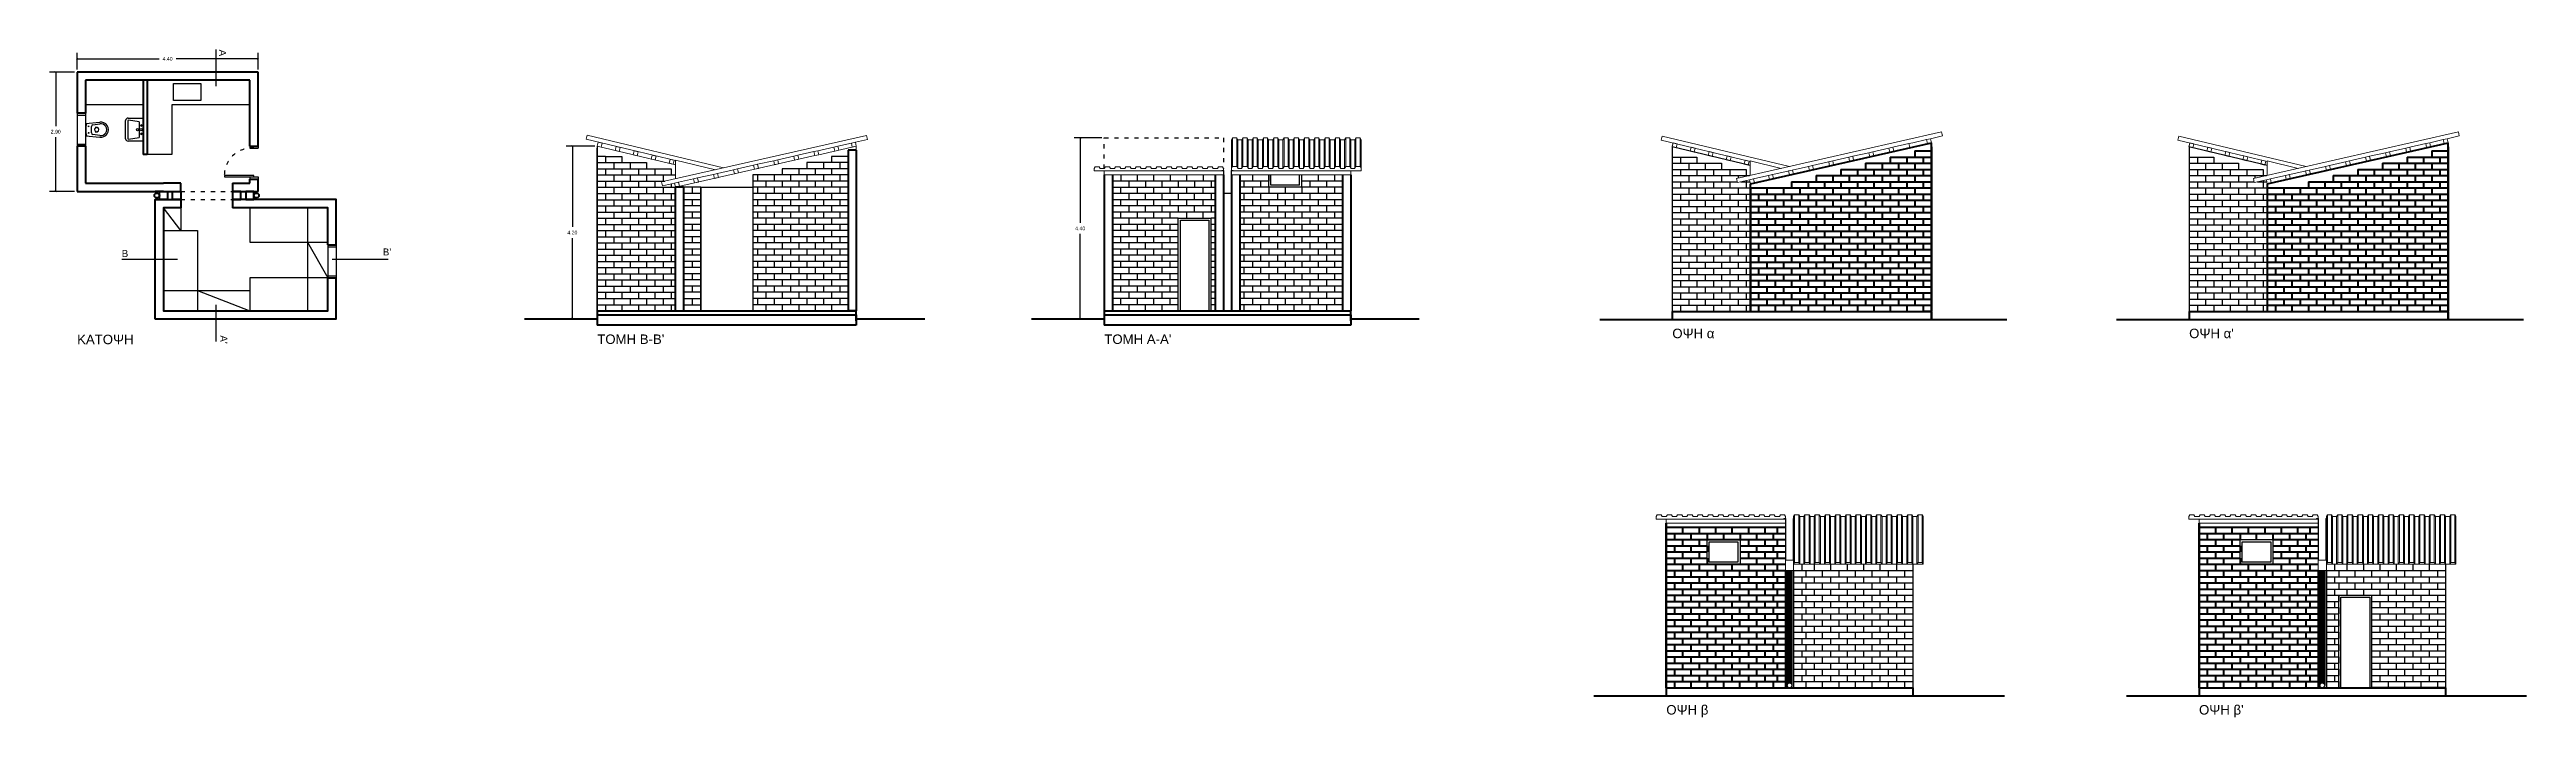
# Model space of a CAD drawing. Header units: millimetres. Extents: x 36.7 to 96.9, y 30.4 to 46.6.
import ezdxf

# ---------------------------------------------------------------- set-up
doc = ezdxf.new("R2010")
doc.units = ezdxf.units.MM
doc.linetypes.add('ACAD_ISO03W100', pattern=[30, 12, -18])
doc.linetypes.add('HIDDEN', pattern=[9.525, 6.35, -3.175])
for name, color, linetype, lineweight in [('ΠΡΟΒΑΛΛΟΜΕΝΑ 1', 150, 'Continuous', 40), ('ΣΤΕΓΗ', 2, 'Continuous', 20), ('ΤΕΜΝΟΜΕΝΑ', 5, 'Continuous', 50)]:
    doc.layers.add(name, color=color, linetype=linetype, lineweight=lineweight)
doc.layers.add('ΠΡΟΒΑΛΛΟΜΕΝΑ 2', color=8, linetype='Continuous')
doc.styles.get("Standard").update_dxf_attribs({"font": 'arial.ttf'})
doc.dimstyles.new('new', dxfattribs={"dimtxt": 0.09, "dimasz": 0.05, "dimexe": 0.15, "dimexo": 0.0625, "dimgap": 0.09, "dimtad": 0, "dimtih": 1, "dimtoh": 1, "dimzin": 0, "dimdsep": 46, "dimtxsty": 'Standard', "dimblk": 'ARCHTICK', "dimcen": 0.09, "dimadec": 0, "dimazin": 0, "dimtfac": 1, "dimtofl": 0, "dimtmove": 0, "dimatfit": 3, "dimfxl": 0, "dimtolj": 1, "dimtzin": 0, "dimarcsym": 0})

msp = doc.modelspace()

# ---------------------------------------------------------------- texts
at = {"layer": 'ΠΡΟΒΑΛΛΟΜΕΝΑ 2', "char_height": 0.17, "attachment_point": 1, "rotation": 270}
for s, insert in [('A', (40.95, 46.573)), ("A'", (40.977, 39.632))]:
    msp.add_mtext_dynamic_manual_height_columns(s, width=2.82521, gutter_width=1.149, heights=[0], dxfattribs=dict(at, insert=insert))
at = {"layer": 'ΠΡΟΒΑΛΛΟΜΕΝΑ 2', "attachment_point": 1}
for s, insert, char_height in [('B', (38.411, 41.705), 0.17), ("B'", (44.76, 41.742), 0.17), ('ΟΨΗ α', (76.119, 39.793), 0.2297), ("ΟΨΗ α'", (88.688, 39.793), 0.2297), ('ΚΑΤΟΨΗ', (37.326, 39.647), 0.2297), ("ΤΟΜΗ B-B'", (49.975, 39.653), 0.2297), ("ΤΟΜΗ Α-Α'", (62.306, 39.653), 0.2297), ('ΟΨΗ β', (75.973, 30.651), 0.2297), ("ΟΨΗ β'", (88.928, 30.651), 0.2297)]:
    msp.add_mtext_dynamic_manual_height_columns(s, width=2.82521, gutter_width=1.149, heights=[0], dxfattribs=dict(at, insert=insert, char_height=char_height))

# ---------------------------------------------------------------- blocks, each defined once
blk = doc.blocks.new('_ArchTick')
at = {"color": 0, "linetype": 'ByBlock', "const_width": 0.15}
blk.add_lwpolyline([(-0.5, -0.5), (0.5, 0.5)], dxfattribs=at)
blk = doc.blocks.new('*D11')
at = {"layer": 'DEFPOINTS', "color": 0, "transparency": 16777216}
for p in [(37.326, 46.028), (36.805, 43.128), (37.326, 43.128)]:
    blk.add_point(p, dxfattribs=at)
at = {"layer": 'ΠΡΟΒΑΛΛΟΜΕΝΑ 2', "color": 0, "linetype": 'HIDDEN', "lineweight": -2, "transparency": 16777216}
for p, q in [((37.263, 46.028), (36.655, 46.028)), ((37.263, 43.128), (36.655, 43.128))]:
    blk.add_line(p, q, dxfattribs=at)
at = {"layer": 'ΠΡΟΒΑΛΛΟΜΕΝΑ 2', "color": 0, "linetype": 'Continuous', "lineweight": -2, "transparency": 16777216}
for p, q in [((36.805, 46.028), (36.805, 44.714)), ((36.805, 43.128), (36.805, 44.442))]:
    blk.add_line(p, q, dxfattribs=at)
at = {"layer": 'ΠΡΟΒΑΛΛΟΜΕΝΑ 2', "color": 0, "lineweight": -2, "transparency": 16777216, "xscale": 0.05, "yscale": 0.05, "zscale": 0.05}
for p, rotation in [((36.805, 46.028), 90), ((36.805, 43.128), 270)]:
    blk.add_blockref('_ArchTick', p, dxfattribs=dict(at, rotation=rotation))
at = {"layer": 'ΠΡΟΒΑΛΛΟΜΕΝΑ 2', "color": 0, "transparency": 16777216, "insert": (36.805, 44.578), "char_height": 0.09, "attachment_point": 5}
blk.add_mtext('\\A1;2.90', dxfattribs=at)
blk = doc.blocks.new('*D12')
at = {"layer": 'DEFPOINTS', "color": 0, "transparency": 16777216}
for p in [(37.326, 46.028), (41.726, 46.347), (41.726, 46.028)]:
    blk.add_point(p, dxfattribs=at)
at = {"layer": 'ΠΡΟΒΑΛΛΟΜΕΝΑ 2', "color": 0, "linetype": 'HIDDEN', "lineweight": -2, "transparency": 16777216}
for p, q in [((37.326, 46.09), (37.326, 46.497)), ((41.726, 46.09), (41.726, 46.497))]:
    blk.add_line(p, q, dxfattribs=at)
at = {"layer": 'ΠΡΟΒΑΛΛΟΜΕΝΑ 2', "color": 0, "linetype": 'Continuous', "lineweight": -2, "transparency": 16777216}
for p, q in [((37.326, 46.347), (39.317, 46.347)), ((41.726, 46.347), (39.734, 46.347))]:
    blk.add_line(p, q, dxfattribs=at)
at = {"layer": 'ΠΡΟΒΑΛΛΟΜΕΝΑ 2', "color": 0, "lineweight": -2, "transparency": 16777216, "xscale": 0.05, "yscale": 0.05, "zscale": 0.05, "rotation": 180}
blk.add_blockref('_ArchTick', (37.326, 46.347), dxfattribs=at)
at = {"layer": 'ΠΡΟΒΑΛΛΟΜΕΝΑ 2', "color": 0, "lineweight": -2, "transparency": 16777216, "xscale": 0.05, "yscale": 0.05, "zscale": 0.05}
blk.add_blockref('_ArchTick', (41.726, 46.347), dxfattribs=at)
at = {"layer": 'ΠΡΟΒΑΛΛΟΜΕΝΑ 2', "color": 0, "transparency": 16777216, "insert": (39.526, 46.347), "char_height": 0.09, "attachment_point": 5}
blk.add_mtext('\\A1;4.40', dxfattribs=at)
blk = doc.blocks.new('*D13')
at = {"layer": 'DEFPOINTS', "color": 0, "transparency": 16777216}
for p in [(62.306, 44.427), (61.721, 40.032), (62.306, 40.032)]:
    blk.add_point(p, dxfattribs=at)
at = {"layer": 'ΠΡΟΒΑΛΛΟΜΕΝΑ 2', "color": 0, "linetype": 'HIDDEN', "lineweight": -2, "transparency": 16777216}
for p, q in [((62.243, 44.427), (61.571, 44.427)), ((62.243, 40.032), (61.571, 40.032))]:
    blk.add_line(p, q, dxfattribs=at)
at = {"layer": 'ΠΡΟΒΑΛΛΟΜΕΝΑ 2', "color": 0, "linetype": 'Continuous', "lineweight": -2, "transparency": 16777216}
for p, q in [((61.721, 44.427), (61.721, 42.365)), ((61.721, 40.032), (61.721, 42.094))]:
    blk.add_line(p, q, dxfattribs=at)
at = {"layer": 'ΠΡΟΒΑΛΛΟΜΕΝΑ 2', "color": 0, "lineweight": -2, "transparency": 16777216, "xscale": 0.05, "yscale": 0.05, "zscale": 0.05}
for p, rotation in [((61.721, 44.427), 90), ((61.721, 40.032), 270)]:
    blk.add_blockref('_ArchTick', p, dxfattribs=dict(at, rotation=rotation))
at = {"layer": 'ΠΡΟΒΑΛΛΟΜΕΝΑ 2', "color": 0, "transparency": 16777216, "insert": (61.721, 42.229), "char_height": 0.09, "attachment_point": 5}
blk.add_mtext('\\A1;4.40', dxfattribs=at)
blk = doc.blocks.new('*D10')
at = {"layer": 'DEFPOINTS', "color": 0, "transparency": 16777216}
for p in [(49.975, 44.227), (49.369, 40.032), (49.975, 40.032)]:
    blk.add_point(p, dxfattribs=at)
at = {"layer": 'ΠΡΟΒΑΛΛΟΜΕΝΑ 2', "color": 0, "linetype": 'HIDDEN', "lineweight": -2, "transparency": 16777216}
for p, q in [((49.912, 44.227), (49.219, 44.227)), ((49.912, 40.032), (49.219, 40.032))]:
    blk.add_line(p, q, dxfattribs=at)
at = {"layer": 'ΠΡΟΒΑΛΛΟΜΕΝΑ 2', "color": 0, "linetype": 'Continuous', "lineweight": -2, "transparency": 16777216}
for p, q in [((49.369, 44.227), (49.369, 42.265)), ((49.369, 40.032), (49.369, 41.994))]:
    blk.add_line(p, q, dxfattribs=at)
at = {"layer": 'ΠΡΟΒΑΛΛΟΜΕΝΑ 2', "color": 0, "lineweight": -2, "transparency": 16777216, "xscale": 0.05, "yscale": 0.05, "zscale": 0.05}
for p, rotation in [((49.369, 44.227), 90), ((49.369, 40.032), 270)]:
    blk.add_blockref('_ArchTick', p, dxfattribs=dict(at, rotation=rotation))
at = {"layer": 'ΠΡΟΒΑΛΛΟΜΕΝΑ 2', "color": 0, "transparency": 16777216, "insert": (49.369, 42.129), "char_height": 0.09, "attachment_point": 5}
blk.add_mtext('\\A1;4.20', dxfattribs=at)

# ---------------------------------------------------------------- dimensions: what is measured, and where the dimension line sits
at = {"layer": 'ΠΡΟΒΑΛΛΟΜΕΝΑ 2'}
dim = msp.add_linear_dim(base=(41.726, 46.347), p1=(37.326, 46.028), p2=(41.726, 46.028), dimstyle='new', dxfattribs=at)
dim.commit()
dim.dimension.update_dxf_attribs({"geometry": '*D12', "text_midpoint": (39.526, 46.347)})
for base, p1, p2, picture, middle in [((36.805, 43.128), (37.326, 46.028), (37.326, 43.128), '*D11', (36.805, 44.578)), ((49.369064285, 40.03198983), (49.974759604, 44.22698983), (49.974759604, 40.03198983), '*D10', (49.369064285, 42.12948983)), ((61.721471195, 40.03198983), (62.305730402, 44.42698983), (62.305730402, 40.03198983), '*D13', (61.721471195, 42.22948983))]:
    dim = msp.add_linear_dim(base=base, p1=p1, p2=p2, angle=90, dimstyle='new', dxfattribs=at)
    dim.commit()
    dim.dimension.update_dxf_attribs({"geometry": picture, "text_midpoint": middle})

# ---------------------------------------------------------------- linework, layer by layer
at = {"layer": 'ΠΡΟΒΑΛΛΟΜΕΝΑ 1'}
for p, q in [((78.019, 43.313), (82.419, 44.31)), ((82.019, 44.113), (82.419, 44.113)), ((82.019, 44.113), (82.019, 43.963)), ((82.419, 40.213), (82.419, 44.31)), ((82.419, 44.213), (82.419, 40.213)), ((90.588, 43.313), (94.988, 44.31)), ((94.588, 44.113), (94.988, 44.113)), ((94.588, 44.113), (94.588, 43.963)), ((94.988, 40.213), (94.988, 44.31)), ((94.988, 44.213), (94.988, 40.213)), ((79.619, 43.513), (82.419, 43.513)), ((79.619, 43.513), (79.619, 43.363)), ((80.019, 43.513), (80.019, 43.358)), ((80.219, 43.663), (80.219, 43.513)), ((80.219, 43.663), (82.419, 43.663)), ((80.419, 43.513), (80.419, 43.363)), ((80.619, 43.663), (80.619, 43.513)), ((80.819, 43.813), (82.419, 43.813)), ((80.819, 43.813), (80.819, 43.663)), ((80.819, 43.513), (80.819, 43.363)), ((81.019, 43.663), (81.019, 43.513)), ((81.219, 43.813), (81.219, 43.663)), ((81.219, 43.513), (81.219, 43.363)), ((81.419, 43.963), (81.419, 43.813)), ((81.419, 43.963), (82.419, 43.963)), ((81.419, 43.663), (81.419, 43.513)), ((81.619, 43.813), (81.619, 43.658)), ((81.619, 43.513), (81.619, 43.358)), ((81.819, 43.963), (81.819, 43.813)), ((81.819, 43.663), (81.819, 43.513)), ((82.019, 43.813), (82.019, 43.663)), ((82.019, 43.513), (82.019, 43.363)), ((82.219, 43.963), (82.219, 43.813)), ((82.219, 43.663), (82.219, 43.513)), ((92.188, 43.513), (94.988, 43.513)), ((92.188, 43.513), (92.188, 43.363)), ((92.588, 43.513), (92.588, 43.358)), ((92.788, 43.663), (92.788, 43.513)), ((92.788, 43.663), (94.988, 43.663)), ((92.988, 43.513), (92.988, 43.363)), ((93.188, 43.663), (93.188, 43.513)), ((93.388, 43.813), (94.988, 43.813)), ((93.388, 43.813), (93.388, 43.663)), ((93.388, 43.513), (93.388, 43.363)), ((93.588, 43.663), (93.588, 43.513)), ((93.788, 43.813), (93.788, 43.663)), ((93.788, 43.513), (93.788, 43.363)), ((93.988, 43.963), (93.988, 43.813)), ((93.988, 43.963), (94.988, 43.963)), ((93.988, 43.663), (93.988, 43.513)), ((94.188, 43.813), (94.188, 43.658)), ((94.188, 43.513), (94.188, 43.358)), ((94.388, 43.963), (94.388, 43.813)), ((94.388, 43.663), (94.388, 43.513)), ((94.588, 43.813), (94.588, 43.663)), ((94.588, 43.513), (94.588, 43.363)), ((94.788, 43.963), (94.788, 43.813)), ((94.788, 43.663), (94.788, 43.513)), ((78.019, 40.213), (78.019, 43.313)), ((78.019, 43.213), (78.019, 40.213)), ((78.019, 43.213), (82.419, 43.213)), ((78.019, 43.063), (82.419, 43.063)), ((78.019, 42.913), (82.419, 42.913)), ((78.219, 43.063), (78.219, 42.913)), ((78.419, 43.213), (78.419, 43.063)), ((78.419, 42.913), (78.419, 42.763)), ((78.619, 43.063), (78.619, 42.913)), ((78.819, 43.213), (78.819, 43.063)), ((78.819, 42.913), (78.819, 42.763)), ((79.019, 43.363), (79.019, 43.213)), ((79.019, 43.363), (82.419, 43.363)), ((79.019, 43.063), (79.019, 42.913)), ((79.219, 43.213), (79.219, 43.063)), ((79.219, 42.913), (79.219, 42.763)), ((79.419, 43.363), (79.419, 43.213)), ((79.419, 43.063), (79.419, 42.913)), ((79.619, 43.213), (79.619, 43.063)), ((79.619, 42.913), (79.619, 42.763)), ((79.819, 43.363), (79.819, 43.213)), ((79.819, 43.063), (79.819, 42.913)), ((80.019, 43.213), (80.019, 43.058)), ((80.019, 42.913), (80.019, 42.758)), ((80.219, 43.363), (80.219, 43.213)), ((80.219, 43.063), (80.219, 42.913)), ((80.419, 43.213), (80.419, 43.063)), ((80.419, 42.913), (80.419, 42.763)), ((80.619, 43.363), (80.619, 43.213)), ((80.619, 43.063), (80.619, 42.913)), ((80.819, 43.213), (80.819, 43.063)), ((80.819, 42.913), (80.819, 42.763)), ((81.019, 43.363), (81.019, 43.213)), ((81.019, 43.063), (81.019, 42.913)), ((81.219, 43.213), (81.219, 43.063)), ((81.219, 42.913), (81.219, 42.763)), ((81.419, 43.363), (81.419, 43.213)), ((81.419, 43.063), (81.419, 42.913)), ((81.619, 43.213), (81.619, 43.058)), ((81.619, 42.913), (81.619, 42.758)), ((81.819, 43.363), (81.819, 43.213)), ((81.819, 43.063), (81.819, 42.913)), ((82.019, 43.213), (82.019, 43.063)), ((82.019, 42.913), (82.019, 42.763)), ((82.219, 43.363), (82.219, 43.213)), ((82.219, 43.063), (82.219, 42.913)), ((90.588, 43.313), (90.588, 40.213)), ((90.588, 43.213), (94.988, 43.213)), ((90.588, 43.063), (94.988, 43.063)), ((90.588, 42.913), (94.988, 42.913)), ((90.788, 43.063), (90.788, 42.913)), ((90.988, 43.213), (90.988, 43.063)), ((90.988, 42.913), (90.988, 42.763)), ((91.188, 43.063), (91.188, 42.913)), ((91.388, 43.213), (91.388, 43.063)), ((91.388, 42.913), (91.388, 42.763)), ((91.588, 43.363), (91.588, 43.213)), ((91.588, 43.363), (94.988, 43.363)), ((91.588, 43.063), (91.588, 42.913)), ((91.788, 43.213), (91.788, 43.063)), ((91.788, 42.913), (91.788, 42.763)), ((91.988, 43.363), (91.988, 43.213)), ((91.988, 43.063), (91.988, 42.913)), ((92.188, 43.213), (92.188, 43.063)), ((92.188, 42.913), (92.188, 42.763)), ((92.388, 43.363), (92.388, 43.213)), ((92.388, 43.063), (92.388, 42.913)), ((92.588, 43.213), (92.588, 43.058)), ((92.588, 42.913), (92.588, 42.758)), ((92.788, 43.363), (92.788, 43.213)), ((92.788, 43.063), (92.788, 42.913)), ((92.988, 43.213), (92.988, 43.063)), ((92.988, 42.913), (92.988, 42.763)), ((93.188, 43.363), (93.188, 43.213)), ((93.188, 43.063), (93.188, 42.913)), ((93.388, 43.213), (93.388, 43.063)), ((93.388, 42.913), (93.388, 42.763)), ((93.588, 43.363), (93.588, 43.213)), ((93.588, 43.063), (93.588, 42.913)), ((93.788, 43.213), (93.788, 43.063)), ((93.788, 42.913), (93.788, 42.763)), ((93.988, 43.363), (93.988, 43.213)), ((93.988, 43.063), (93.988, 42.913)), ((94.188, 43.213), (94.188, 43.058)), ((94.188, 42.913), (94.188, 42.758)), ((94.388, 43.363), (94.388, 43.213)), ((94.388, 43.063), (94.388, 42.913)), ((94.588, 43.213), (94.588, 43.063)), ((94.588, 42.913), (94.588, 42.763)), ((94.788, 43.363), (94.788, 43.213)), ((94.788, 43.063), (94.788, 42.913)), ((78.019, 42.763), (82.419, 42.763)), ((78.019, 42.613), (82.419, 42.613)), ((78.019, 42.463), (82.419, 42.463)), ((78.019, 42.313), (82.419, 42.313)), ((78.219, 42.763), (78.219, 42.613)), ((78.219, 42.463), (78.219, 42.313)), ((78.419, 42.613), (78.419, 42.463)), ((78.419, 42.313), (78.419, 42.163)), ((78.619, 42.763), (78.619, 42.613)), ((78.619, 42.463), (78.619, 42.313)), ((78.819, 42.613), (78.819, 42.463)), ((78.819, 42.313), (78.819, 42.163)), ((79.019, 42.763), (79.019, 42.613)), ((79.019, 42.463), (79.019, 42.313)), ((79.219, 42.613), (79.219, 42.463)), ((79.219, 42.313), (79.219, 42.163)), ((79.419, 42.763), (79.419, 42.613)), ((79.419, 42.463), (79.419, 42.313)), ((79.619, 42.613), (79.619, 42.463)), ((79.619, 42.313), (79.619, 42.163)), ((79.819, 42.763), (79.819, 42.613)), ((79.819, 42.463), (79.819, 42.313)), ((80.019, 42.613), (80.019, 42.458)), ((80.019, 42.313), (80.019, 42.158)), ((80.219, 42.763), (80.219, 42.613)), ((80.219, 42.463), (80.219, 42.313)), ((80.419, 42.613), (80.419, 42.463)), ((80.419, 42.313), (80.419, 42.163)), ((80.619, 42.763), (80.619, 42.613)), ((80.619, 42.463), (80.619, 42.313)), ((80.819, 42.613), (80.819, 42.463)), ((80.819, 42.313), (80.819, 42.163)), ((81.019, 42.763), (81.019, 42.613)), ((81.019, 42.463), (81.019, 42.313)), ((81.219, 42.613), (81.219, 42.463)), ((81.219, 42.313), (81.219, 42.163)), ((81.419, 42.763), (81.419, 42.613)), ((81.419, 42.463), (81.419, 42.313)), ((81.619, 42.613), (81.619, 42.458)), ((81.619, 42.313), (81.619, 42.158)), ((81.819, 42.763), (81.819, 42.613)), ((81.819, 42.463), (81.819, 42.313)), ((82.019, 42.613), (82.019, 42.463)), ((82.019, 42.313), (82.019, 42.163)), ((82.219, 42.763), (82.219, 42.613)), ((82.219, 42.463), (82.219, 42.313)), ((90.588, 42.763), (94.988, 42.763)), ((90.588, 42.613), (94.988, 42.613)), ((90.588, 42.463), (94.988, 42.463)), ((90.588, 42.313), (94.988, 42.313)), ((90.788, 42.763), (90.788, 42.613)), ((90.788, 42.463), (90.788, 42.313)), ((90.988, 42.613), (90.988, 42.463)), ((90.988, 42.313), (90.988, 42.163)), ((91.188, 42.763), (91.188, 42.613)), ((91.188, 42.463), (91.188, 42.313)), ((91.388, 42.613), (91.388, 42.463)), ((91.388, 42.313), (91.388, 42.163)), ((91.588, 42.763), (91.588, 42.613)), ((91.588, 42.463), (91.588, 42.313)), ((91.788, 42.613), (91.788, 42.463)), ((91.788, 42.313), (91.788, 42.163)), ((91.988, 42.763), (91.988, 42.613)), ((91.988, 42.463), (91.988, 42.313)), ((92.188, 42.613), (92.188, 42.463)), ((92.188, 42.313), (92.188, 42.163)), ((92.388, 42.763), (92.388, 42.613)), ((92.388, 42.463), (92.388, 42.313)), ((92.588, 42.613), (92.588, 42.458)), ((92.588, 42.313), (92.588, 42.158)), ((92.788, 42.763), (92.788, 42.613)), ((92.788, 42.463), (92.788, 42.313)), ((92.988, 42.613), (92.988, 42.463)), ((92.988, 42.313), (92.988, 42.163)), ((93.188, 42.763), (93.188, 42.613)), ((93.188, 42.463), (93.188, 42.313)), ((93.388, 42.613), (93.388, 42.463)), ((93.388, 42.313), (93.388, 42.163)), ((93.588, 42.763), (93.588, 42.613)), ((93.588, 42.463), (93.588, 42.313)), ((93.788, 42.613), (93.788, 42.463)), ((93.788, 42.313), (93.788, 42.163)), ((93.988, 42.763), (93.988, 42.613)), ((93.988, 42.463), (93.988, 42.313)), ((94.188, 42.613), (94.188, 42.458)), ((94.188, 42.313), (94.188, 42.158)), ((94.388, 42.763), (94.388, 42.613)), ((94.388, 42.463), (94.388, 42.313)), ((94.588, 42.613), (94.588, 42.463)), ((94.588, 42.313), (94.588, 42.163)), ((94.788, 42.763), (94.788, 42.613)), ((94.788, 42.463), (94.788, 42.313)), ((78.019, 42.163), (82.419, 42.163)), ((78.019, 42.013), (82.419, 42.013)), ((78.019, 41.863), (82.419, 41.863)), ((78.019, 41.713), (82.419, 41.713)), ((78.219, 42.163), (78.219, 42.013)), ((78.219, 41.863), (78.219, 41.713)), ((78.419, 42.013), (78.419, 41.863)), ((78.419, 41.713), (78.419, 41.563)), ((78.619, 42.163), (78.619, 42.013)), ((78.619, 41.863), (78.619, 41.713)), ((78.819, 42.013), (78.819, 41.863)), ((78.819, 41.713), (78.819, 41.563)), ((79.019, 42.163), (79.019, 42.013)), ((79.019, 41.863), (79.019, 41.713)), ((79.219, 42.013), (79.219, 41.863)), ((79.219, 41.713), (79.219, 41.563)), ((79.419, 42.163), (79.419, 42.013)), ((79.419, 41.863), (79.419, 41.713)), ((79.619, 42.013), (79.619, 41.863)), ((79.619, 41.713), (79.619, 41.563)), ((79.819, 42.163), (79.819, 42.013)), ((79.819, 41.863), (79.819, 41.713)), ((80.019, 42.013), (80.019, 41.858)), ((80.019, 41.713), (80.019, 41.558)), ((80.219, 42.163), (80.219, 42.013)), ((80.219, 41.863), (80.219, 41.713)), ((80.419, 42.013), (80.419, 41.863)), ((80.419, 41.713), (80.419, 41.563)), ((80.619, 42.163), (80.619, 42.013)), ((80.619, 41.863), (80.619, 41.713)), ((80.819, 42.013), (80.819, 41.863)), ((80.819, 41.713), (80.819, 41.563)), ((81.019, 42.163), (81.019, 42.013)), ((81.019, 41.863), (81.019, 41.713)), ((81.219, 42.013), (81.219, 41.863)), ((81.219, 41.713), (81.219, 41.563)), ((81.419, 42.163), (81.419, 42.013)), ((81.419, 41.863), (81.419, 41.713)), ((81.619, 42.013), (81.619, 41.858)), ((81.619, 41.713), (81.619, 41.558)), ((81.819, 42.163), (81.819, 42.013)), ((81.819, 41.863), (81.819, 41.713)), ((82.019, 42.013), (82.019, 41.863)), ((82.019, 41.713), (82.019, 41.563)), ((82.219, 42.163), (82.219, 42.013)), ((82.219, 41.863), (82.219, 41.713)), ((90.588, 42.163), (94.988, 42.163)), ((90.588, 42.013), (94.988, 42.013)), ((90.588, 41.863), (94.988, 41.863)), ((90.588, 41.713), (94.988, 41.713)), ((90.788, 42.163), (90.788, 42.013)), ((90.788, 41.863), (90.788, 41.713)), ((90.988, 42.013), (90.988, 41.863)), ((90.988, 41.713), (90.988, 41.563)), ((91.188, 42.163), (91.188, 42.013)), ((91.188, 41.863), (91.188, 41.713)), ((91.388, 42.013), (91.388, 41.863)), ((91.388, 41.713), (91.388, 41.563)), ((91.588, 42.163), (91.588, 42.013)), ((91.588, 41.863), (91.588, 41.713)), ((91.788, 42.013), (91.788, 41.863)), ((91.788, 41.713), (91.788, 41.563)), ((91.988, 42.163), (91.988, 42.013)), ((91.988, 41.863), (91.988, 41.713)), ((92.188, 42.013), (92.188, 41.863)), ((92.188, 41.713), (92.188, 41.563)), ((92.388, 42.163), (92.388, 42.013)), ((92.388, 41.863), (92.388, 41.713)), ((92.588, 42.013), (92.588, 41.858)), ((92.588, 41.713), (92.588, 41.558)), ((92.788, 42.163), (92.788, 42.013)), ((92.788, 41.863), (92.788, 41.713)), ((92.988, 42.013), (92.988, 41.863)), ((92.988, 41.713), (92.988, 41.563)), ((93.188, 42.163), (93.188, 42.013)), ((93.188, 41.863), (93.188, 41.713)), ((93.388, 42.013), (93.388, 41.863)), ((93.388, 41.713), (93.388, 41.563)), ((93.588, 42.163), (93.588, 42.013)), ((93.588, 41.863), (93.588, 41.713)), ((93.788, 42.013), (93.788, 41.863)), ((93.788, 41.713), (93.788, 41.563)), ((93.988, 42.163), (93.988, 42.013)), ((93.988, 41.863), (93.988, 41.713)), ((94.188, 42.013), (94.188, 41.858)), ((94.188, 41.713), (94.188, 41.558)), ((94.388, 42.163), (94.388, 42.013)), ((94.388, 41.863), (94.388, 41.713)), ((94.588, 42.013), (94.588, 41.863)), ((94.588, 41.713), (94.588, 41.563)), ((94.788, 42.163), (94.788, 42.013)), ((94.788, 41.863), (94.788, 41.713)), ((78.019, 41.563), (82.419, 41.563)), ((78.019, 41.413), (82.419, 41.413)), ((78.019, 41.263), (82.419, 41.263)), ((78.019, 41.113), (82.419, 41.113)), ((78.019, 40.963), (82.419, 40.963)), ((78.219, 41.563), (78.219, 41.413)), ((78.219, 41.263), (78.219, 41.113)), ((78.219, 40.963), (78.219, 40.813)), ((78.419, 41.413), (78.419, 41.263)), ((78.419, 41.113), (78.419, 40.963)), ((78.619, 41.563), (78.619, 41.413)), ((78.619, 41.263), (78.619, 41.113)), ((78.619, 40.963), (78.619, 40.813)), ((78.819, 41.413), (78.819, 41.263)), ((78.819, 41.113), (78.819, 40.963)), ((79.019, 41.563), (79.019, 41.413)), ((79.019, 41.263), (79.019, 41.113)), ((79.019, 40.963), (79.019, 40.813)), ((79.219, 41.413), (79.219, 41.263)), ((79.219, 41.113), (79.219, 40.963)), ((79.419, 41.563), (79.419, 41.413)), ((79.419, 41.263), (79.419, 41.113)), ((79.419, 40.963), (79.419, 40.813)), ((79.619, 41.413), (79.619, 41.263)), ((79.619, 41.113), (79.619, 40.963)), ((79.819, 41.563), (79.819, 41.413)), ((79.819, 41.263), (79.819, 41.113)), ((79.819, 40.963), (79.819, 40.813)), ((80.019, 41.413), (80.019, 41.258)), ((80.019, 41.113), (80.019, 40.958)), ((80.219, 41.563), (80.219, 41.413)), ((80.219, 41.263), (80.219, 41.113)), ((80.219, 40.963), (80.219, 40.813)), ((80.419, 41.413), (80.419, 41.263)), ((80.419, 41.113), (80.419, 40.963)), ((80.619, 41.563), (80.619, 41.413)), ((80.619, 41.263), (80.619, 41.113)), ((80.619, 40.963), (80.619, 40.813)), ((80.819, 41.413), (80.819, 41.263)), ((80.819, 41.113), (80.819, 40.963)), ((81.019, 41.563), (81.019, 41.413)), ((81.019, 41.263), (81.019, 41.113)), ((81.019, 40.963), (81.019, 40.813)), ((81.219, 41.413), (81.219, 41.263)), ((81.219, 41.113), (81.219, 40.963)), ((81.419, 41.563), (81.419, 41.413)), ((81.419, 41.263), (81.419, 41.113)), ((81.419, 40.963), (81.419, 40.813)), ((81.619, 41.413), (81.619, 41.258)), ((81.619, 41.113), (81.619, 40.958)), ((81.819, 41.563), (81.819, 41.413)), ((81.819, 41.263), (81.819, 41.113)), ((81.819, 40.963), (81.819, 40.813)), ((82.019, 41.413), (82.019, 41.263)), ((82.019, 41.113), (82.019, 40.963)), ((82.219, 41.563), (82.219, 41.413)), ((82.219, 41.263), (82.219, 41.113)), ((82.219, 40.963), (82.219, 40.813)), ((90.588, 41.563), (94.988, 41.563)), ((90.588, 41.413), (94.988, 41.413)), ((90.588, 41.263), (94.988, 41.263)), ((90.588, 41.113), (94.988, 41.113)), ((90.588, 40.963), (94.988, 40.963)), ((90.788, 41.563), (90.788, 41.413)), ((90.788, 41.263), (90.788, 41.113)), ((90.788, 40.963), (90.788, 40.813)), ((90.988, 41.413), (90.988, 41.263)), ((90.988, 41.113), (90.988, 40.963)), ((91.188, 41.563), (91.188, 41.413)), ((91.188, 41.263), (91.188, 41.113)), ((91.188, 40.963), (91.188, 40.813)), ((91.388, 41.413), (91.388, 41.263)), ((91.388, 41.113), (91.388, 40.963)), ((91.588, 41.563), (91.588, 41.413)), ((91.588, 41.263), (91.588, 41.113)), ((91.588, 40.963), (91.588, 40.813)), ((91.788, 41.413), (91.788, 41.263)), ((91.788, 41.113), (91.788, 40.963)), ((91.988, 41.563), (91.988, 41.413)), ((91.988, 41.263), (91.988, 41.113)), ((91.988, 40.963), (91.988, 40.813)), ((92.188, 41.413), (92.188, 41.263)), ((92.188, 41.113), (92.188, 40.963)), ((92.388, 41.563), (92.388, 41.413)), ((92.388, 41.263), (92.388, 41.113)), ((92.388, 40.963), (92.388, 40.813)), ((92.588, 41.413), (92.588, 41.258)), ((92.588, 41.113), (92.588, 40.958)), ((92.788, 41.563), (92.788, 41.413)), ((92.788, 41.263), (92.788, 41.113)), ((92.788, 40.963), (92.788, 40.813)), ((92.988, 41.413), (92.988, 41.263)), ((92.988, 41.113), (92.988, 40.963)), ((93.188, 41.563), (93.188, 41.413)), ((93.188, 41.263), (93.188, 41.113)), ((93.188, 40.963), (93.188, 40.813)), ((93.388, 41.413), (93.388, 41.263)), ((93.388, 41.113), (93.388, 40.963)), ((93.588, 41.563), (93.588, 41.413)), ((93.588, 41.263), (93.588, 41.113)), ((93.588, 40.963), (93.588, 40.813)), ((93.788, 41.413), (93.788, 41.263)), ((93.788, 41.113), (93.788, 40.963)), ((93.988, 41.563), (93.988, 41.413)), ((93.988, 41.263), (93.988, 41.113)), ((93.988, 40.963), (93.988, 40.813)), ((94.188, 41.413), (94.188, 41.258)), ((94.188, 41.113), (94.188, 40.958)), ((94.388, 41.563), (94.388, 41.413)), ((94.388, 41.263), (94.388, 41.113)), ((94.388, 40.963), (94.388, 40.813)), ((94.588, 41.413), (94.588, 41.263)), ((94.588, 41.113), (94.588, 40.963)), ((94.788, 41.563), (94.788, 41.413)), ((94.788, 41.263), (94.788, 41.113)), ((94.788, 40.963), (94.788, 40.813)), ((78.019, 40.813), (82.419, 40.813)), ((78.019, 40.663), (82.419, 40.663)), ((78.019, 40.513), (82.419, 40.513)), ((78.019, 40.363), (82.419, 40.363)), ((78.219, 40.663), (78.219, 40.513)), ((78.219, 40.363), (78.219, 40.213)), ((78.419, 40.813), (78.419, 40.663)), ((78.419, 40.513), (78.419, 40.363)), ((78.619, 40.663), (78.619, 40.513)), ((78.619, 40.363), (78.619, 40.213)), ((78.819, 40.813), (78.819, 40.663)), ((78.819, 40.513), (78.819, 40.363)), ((79.019, 40.663), (79.019, 40.513)), ((79.019, 40.363), (79.019, 40.213)), ((79.219, 40.813), (79.219, 40.663)), ((79.219, 40.513), (79.219, 40.363)), ((79.419, 40.663), (79.419, 40.513)), ((79.419, 40.363), (79.419, 40.213)), ((79.619, 40.813), (79.619, 40.663)), ((79.619, 40.513), (79.619, 40.363)), ((79.819, 40.663), (79.819, 40.513)), ((79.819, 40.363), (79.819, 40.213)), ((80.019, 40.813), (80.019, 40.658)), ((80.019, 40.513), (80.019, 40.358)), ((80.219, 40.663), (80.219, 40.513)), ((80.219, 40.363), (80.219, 40.213)), ((80.419, 40.813), (80.419, 40.663)), ((80.419, 40.513), (80.419, 40.363)), ((80.619, 40.663), (80.619, 40.513)), ((80.619, 40.363), (80.619, 40.213)), ((80.819, 40.813), (80.819, 40.663)), ((80.819, 40.513), (80.819, 40.363)), ((81.019, 40.663), (81.019, 40.513)), ((81.019, 40.363), (81.019, 40.208)), ((81.219, 40.813), (81.219, 40.663)), ((81.219, 40.513), (81.219, 40.363)), ((81.419, 40.663), (81.419, 40.513)), ((81.419, 40.363), (81.419, 40.213)), ((81.619, 40.813), (81.619, 40.658)), ((81.619, 40.513), (81.619, 40.358)), ((81.819, 40.663), (81.819, 40.513)), ((81.819, 40.363), (81.819, 40.213)), ((82.019, 40.813), (82.019, 40.663)), ((82.019, 40.513), (82.019, 40.363)), ((82.219, 40.663), (82.219, 40.513)), ((82.219, 40.363), (82.219, 40.213)), ((90.588, 40.813), (94.988, 40.813)), ((90.588, 40.663), (94.988, 40.663)), ((90.588, 40.513), (94.988, 40.513)), ((90.588, 40.363), (94.988, 40.363)), ((90.788, 40.663), (90.788, 40.513)), ((90.788, 40.363), (90.788, 40.213)), ((90.988, 40.813), (90.988, 40.663)), ((90.988, 40.513), (90.988, 40.363)), ((91.188, 40.663), (91.188, 40.513)), ((91.188, 40.363), (91.188, 40.213)), ((91.388, 40.813), (91.388, 40.663)), ((91.388, 40.513), (91.388, 40.363)), ((91.588, 40.663), (91.588, 40.513)), ((91.588, 40.363), (91.588, 40.213)), ((91.788, 40.813), (91.788, 40.663)), ((91.788, 40.513), (91.788, 40.363)), ((91.988, 40.663), (91.988, 40.513)), ((91.988, 40.363), (91.988, 40.213)), ((92.188, 40.813), (92.188, 40.663)), ((92.188, 40.513), (92.188, 40.363)), ((92.388, 40.663), (92.388, 40.513)), ((92.388, 40.363), (92.388, 40.213)), ((92.588, 40.813), (92.588, 40.658)), ((92.588, 40.513), (92.588, 40.358)), ((92.788, 40.663), (92.788, 40.513)), ((92.788, 40.363), (92.788, 40.213)), ((92.988, 40.813), (92.988, 40.663)), ((92.988, 40.513), (92.988, 40.363)), ((93.188, 40.663), (93.188, 40.513)), ((93.188, 40.363), (93.188, 40.213)), ((93.388, 40.813), (93.388, 40.663)), ((93.388, 40.513), (93.388, 40.363)), ((93.588, 40.663), (93.588, 40.513)), ((93.588, 40.363), (93.588, 40.208)), ((93.788, 40.813), (93.788, 40.663)), ((93.788, 40.513), (93.788, 40.363)), ((93.988, 40.663), (93.988, 40.513)), ((93.988, 40.363), (93.988, 40.213)), ((94.188, 40.813), (94.188, 40.658)), ((94.188, 40.513), (94.188, 40.358)), ((94.388, 40.663), (94.388, 40.513)), ((94.388, 40.363), (94.388, 40.213)), ((94.588, 40.813), (94.588, 40.663)), ((94.588, 40.513), (94.588, 40.363)), ((94.788, 40.663), (94.788, 40.513)), ((94.788, 40.363), (94.788, 40.213)), ((74.353, 40.018), (84.251, 40.018)), ((76.119, 40.213), (78.019, 40.213)), ((76.119, 40.213), (76.119, 40.018)), ((76.119, 40.213), (82.419, 40.213)), ((82.419, 40.213), (82.219, 40.213)), ((82.419, 40.018), (82.419, 40.213)), ((82.419, 40.193), (82.419, 40.018)), ((86.921, 40.018), (96.82, 40.018)), ((88.688, 40.213), (88.688, 40.018)), ((88.688, 40.213), (94.988, 40.213)), ((94.988, 40.213), (94.788, 40.213)), ((94.988, 40.018), (94.988, 40.213)), ((94.988, 40.193), (94.988, 40.018)), ((75.973, 35.07), (75.973, 31.07)), ((75.973, 31.07), (75.973, 35.07)), ((75.973, 34.97), (78.869, 34.97)), ((76.369, 34.97), (76.369, 34.82)), ((76.769, 34.97), (76.769, 34.82)), ((77.169, 34.97), (77.169, 34.82)), ((77.569, 34.97), (77.569, 34.82)), ((77.969, 34.97), (77.969, 34.82)), ((78.369, 34.97), (78.369, 34.82)), ((78.669, 34.97), (78.669, 34.82)), ((88.93, 35.07), (88.93, 31.07)), ((88.93, 31.07), (88.93, 35.07)), ((88.93, 34.97), (91.825, 34.97)), ((89.325, 34.97), (89.325, 34.82)), ((89.725, 34.97), (89.725, 34.82)), ((90.125, 34.97), (90.125, 34.82)), ((90.525, 34.97), (90.525, 34.82)), ((90.925, 34.97), (90.925, 34.82)), ((91.325, 34.97), (91.325, 34.82)), ((91.625, 34.97), (91.625, 34.82)), ((75.973, 34.82), (78.869, 34.82)), ((75.973, 34.67), (78.869, 34.67)), ((75.973, 34.52), (76.969, 34.52)), ((75.973, 34.37), (76.969, 34.37)), ((76.173, 34.82), (76.173, 34.67)), ((76.173, 34.52), (76.173, 34.37)), ((76.369, 34.67), (76.369, 34.52)), ((76.369, 34.37), (76.369, 34.22)), ((76.569, 34.82), (76.569, 34.67)), ((76.569, 34.52), (76.569, 34.37)), ((76.769, 34.67), (76.769, 34.52)), ((76.769, 34.37), (76.769, 34.22)), ((76.969, 34.82), (76.969, 34.67)), ((77.36, 34.82), (77.36, 34.67)), ((77.766, 34.82), (77.766, 34.67)), ((77.766, 34.52), (78.869, 34.52)), ((77.766, 34.37), (78.869, 34.37)), ((77.969, 34.67), (77.969, 34.52)), ((77.969, 34.37), (77.969, 34.22)), ((78.169, 34.82), (78.169, 34.67)), ((78.169, 34.52), (78.169, 34.37)), ((78.369, 34.67), (78.369, 34.52)), ((78.369, 34.37), (78.369, 34.22)), ((78.569, 34.82), (78.569, 34.67)), ((78.569, 34.52), (78.569, 34.37)), ((78.669, 34.67), (78.669, 34.52)), ((78.669, 34.37), (78.669, 34.22)), ((88.93, 34.82), (91.825, 34.82)), ((88.93, 34.67), (89.925, 34.67)), ((88.93, 34.52), (89.925, 34.52)), ((88.93, 34.37), (89.925, 34.37)), ((89.13, 34.82), (89.13, 34.67)), ((89.13, 34.52), (89.13, 34.37)), ((89.325, 34.67), (89.325, 34.52)), ((89.325, 34.37), (89.325, 34.22)), ((89.525, 34.82), (89.525, 34.67)), ((89.525, 34.52), (89.525, 34.37)), ((89.725, 34.67), (89.725, 34.52)), ((89.725, 34.37), (89.725, 34.22)), ((89.925, 34.82), (89.925, 34.67)), ((90.317, 34.82), (90.317, 34.67)), ((90.722, 34.82), (90.722, 34.67)), ((90.722, 34.67), (91.825, 34.67)), ((90.722, 34.52), (91.825, 34.52)), ((90.722, 34.37), (91.825, 34.37)), ((90.925, 34.67), (90.925, 34.52)), ((90.925, 34.37), (90.925, 34.22)), ((91.125, 34.82), (91.125, 34.67)), ((91.125, 34.52), (91.125, 34.37)), ((91.325, 34.67), (91.325, 34.52)), ((91.325, 34.37), (91.325, 34.22)), ((91.525, 34.82), (91.525, 34.67)), ((91.525, 34.52), (91.525, 34.37)), ((91.625, 34.67), (91.625, 34.52)), ((91.625, 34.37), (91.625, 34.22)), ((75.973, 34.22), (76.969, 34.22)), ((75.973, 34.07), (78.869, 34.07)), ((75.973, 33.92), (78.869, 33.92)), ((75.973, 33.77), (78.869, 33.77)), ((76.173, 34.22), (76.173, 34.07)), ((76.173, 33.92), (76.173, 33.77)), ((76.369, 34.07), (76.369, 33.92)), ((76.369, 33.77), (76.369, 33.62)), ((76.569, 34.22), (76.569, 34.07)), ((76.569, 33.92), (76.569, 33.77)), ((76.769, 34.07), (76.769, 33.92)), ((76.769, 33.77), (76.769, 33.62)), ((76.969, 33.92), (76.969, 33.77)), ((77.169, 34.07), (77.169, 33.92)), ((77.169, 33.77), (77.169, 33.62)), ((77.36, 33.92), (77.36, 33.77)), ((77.569, 34.07), (77.569, 33.92)), ((77.569, 33.77), (77.569, 33.62)), ((77.756, 33.92), (77.756, 33.77)), ((77.766, 34.22), (78.869, 34.22)), ((77.969, 34.07), (77.969, 33.92)), ((77.969, 33.77), (77.969, 33.62)), ((78.169, 34.22), (78.169, 34.07)), ((78.169, 33.92), (78.169, 33.77)), ((78.369, 34.07), (78.369, 33.92)), ((78.369, 33.77), (78.369, 33.62)), ((78.569, 34.22), (78.569, 34.07)), ((78.569, 33.92), (78.569, 33.77)), ((78.669, 34.07), (78.669, 33.92)), ((78.669, 33.77), (78.669, 33.62)), ((78.869, 33.92), (78.869, 31.07)), ((88.93, 34.22), (89.925, 34.22)), ((88.93, 34.07), (91.825, 34.07)), ((88.93, 33.92), (91.825, 33.92)), ((88.93, 33.77), (91.825, 33.77)), ((89.13, 34.22), (89.13, 34.07)), ((89.13, 33.92), (89.13, 33.77)), ((89.325, 34.07), (89.325, 33.92)), ((89.325, 33.77), (89.325, 33.62)), ((89.525, 34.22), (89.525, 34.07)), ((89.525, 33.92), (89.525, 33.77)), ((89.725, 34.07), (89.725, 33.92)), ((89.725, 33.77), (89.725, 33.62)), ((89.925, 33.92), (89.925, 33.77)), ((90.125, 34.07), (90.125, 33.92)), ((90.125, 33.77), (90.125, 33.62)), ((90.317, 33.92), (90.317, 33.77)), ((90.525, 34.07), (90.525, 33.92)), ((90.525, 33.77), (90.525, 33.62)), ((90.712, 33.92), (90.712, 33.77)), ((90.722, 34.22), (91.825, 34.22)), ((90.925, 34.07), (90.925, 33.92)), ((90.925, 33.77), (90.925, 33.62)), ((91.125, 34.22), (91.125, 34.07)), ((91.125, 33.92), (91.125, 33.77)), ((91.325, 34.07), (91.325, 33.92)), ((91.325, 33.77), (91.325, 33.62)), ((91.525, 34.22), (91.525, 34.07)), ((91.525, 33.92), (91.525, 33.77)), ((91.625, 34.07), (91.625, 33.92)), ((91.625, 33.77), (91.625, 33.62)), ((91.825, 33.92), (91.825, 31.07)), ((75.973, 33.62), (78.869, 33.62)), ((75.973, 33.47), (78.869, 33.47)), ((75.973, 33.32), (78.869, 33.32)), ((75.973, 33.17), (77.969, 33.17)), ((76.173, 33.62), (76.173, 33.47)), ((76.173, 33.32), (76.173, 33.17)), ((76.369, 33.47), (76.369, 33.32)), ((76.369, 33.17), (76.369, 33.02)), ((76.569, 33.62), (76.569, 33.47)), ((76.569, 33.32), (76.569, 33.17)), ((76.769, 33.47), (76.769, 33.32)), ((76.769, 33.17), (76.769, 33.02)), ((76.969, 33.62), (76.969, 33.47)), ((76.969, 33.32), (76.969, 33.17)), ((77.169, 33.47), (77.169, 33.32)), ((77.169, 33.17), (77.169, 33.02)), ((77.36, 33.62), (77.36, 33.47)), ((77.36, 33.32), (77.36, 33.17)), ((77.569, 33.47), (77.569, 33.32)), ((77.569, 33.17), (77.569, 33.02)), ((77.756, 33.62), (77.756, 33.47)), ((77.756, 33.32), (77.756, 33.17)), ((77.756, 33.17), (78.869, 33.17)), ((77.969, 33.47), (77.969, 33.32)), ((77.969, 33.17), (77.969, 33.02)), ((78.169, 33.62), (78.169, 33.47)), ((78.169, 33.32), (78.169, 33.17)), ((78.369, 33.47), (78.369, 33.32)), ((78.369, 33.17), (78.369, 33.02)), ((78.569, 33.62), (78.569, 33.47)), ((78.569, 33.32), (78.569, 33.17)), ((78.669, 33.47), (78.669, 33.32)), ((78.669, 33.17), (78.669, 33.02)), ((88.93, 33.62), (91.825, 33.62)), ((88.93, 33.47), (91.825, 33.47)), ((88.93, 33.32), (91.825, 33.32)), ((88.93, 33.17), (90.925, 33.17)), ((89.13, 33.62), (89.13, 33.47)), ((89.13, 33.32), (89.13, 33.17)), ((89.325, 33.47), (89.325, 33.32)), ((89.325, 33.17), (89.325, 33.02)), ((89.525, 33.62), (89.525, 33.47)), ((89.525, 33.32), (89.525, 33.17)), ((89.725, 33.47), (89.725, 33.32)), ((89.725, 33.17), (89.725, 33.02)), ((89.925, 33.62), (89.925, 33.47)), ((89.925, 33.32), (89.925, 33.17)), ((90.125, 33.47), (90.125, 33.32)), ((90.125, 33.17), (90.125, 33.02)), ((90.317, 33.62), (90.317, 33.47)), ((90.317, 33.32), (90.317, 33.17)), ((90.525, 33.47), (90.525, 33.32)), ((90.525, 33.17), (90.525, 33.02)), ((90.712, 33.62), (90.712, 33.47)), ((90.712, 33.32), (90.712, 33.17)), ((90.712, 33.17), (91.825, 33.17)), ((90.925, 33.47), (90.925, 33.32)), ((90.925, 33.17), (90.925, 33.02)), ((91.125, 33.62), (91.125, 33.47)), ((91.125, 33.32), (91.125, 33.17)), ((91.325, 33.47), (91.325, 33.32)), ((91.325, 33.17), (91.325, 33.02)), ((91.525, 33.62), (91.525, 33.47)), ((91.525, 33.32), (91.525, 33.17)), ((91.625, 33.47), (91.625, 33.32)), ((91.625, 33.17), (91.625, 33.02)), ((75.973, 33.02), (77.969, 33.02)), ((75.973, 32.87), (77.969, 32.87)), ((75.973, 32.72), (77.969, 32.72)), ((75.973, 32.57), (77.969, 32.57)), ((76.173, 33.02), (76.173, 32.87)), ((76.173, 32.72), (76.173, 32.57)), ((76.369, 32.87), (76.369, 32.72)), ((76.369, 32.57), (76.369, 32.42)), ((76.569, 33.02), (76.569, 32.87)), ((76.569, 32.72), (76.569, 32.57)), ((76.769, 32.87), (76.769, 32.72)), ((76.769, 32.57), (76.769, 32.42)), ((76.969, 33.02), (76.969, 32.87)), ((76.969, 32.72), (76.969, 32.57)), ((77.169, 32.87), (77.169, 32.72)), ((77.169, 32.57), (77.169, 32.42)), ((77.36, 33.02), (77.36, 32.87)), ((77.36, 32.72), (77.36, 32.57)), ((77.569, 32.87), (77.569, 32.72)), ((77.569, 32.57), (77.569, 32.42)), ((77.756, 33.02), (78.869, 33.02)), ((77.756, 33.02), (77.756, 32.87)), ((77.756, 32.87), (78.869, 32.87)), ((77.756, 32.72), (78.869, 32.72)), ((77.756, 32.72), (77.756, 32.57)), ((77.756, 32.57), (78.869, 32.57)), ((77.969, 32.87), (77.969, 32.72)), ((77.969, 32.57), (77.969, 32.42)), ((78.169, 33.02), (78.169, 32.87)), ((78.169, 32.72), (78.169, 32.57)), ((78.369, 32.87), (78.369, 32.72)), ((78.369, 32.57), (78.369, 32.42)), ((78.569, 33.02), (78.569, 32.87)), ((78.569, 32.72), (78.569, 32.57)), ((78.669, 32.87), (78.669, 32.72)), ((78.669, 32.57), (78.669, 32.42)), ((88.93, 33.02), (90.925, 33.02)), ((88.93, 32.87), (90.925, 32.87)), ((88.93, 32.72), (90.925, 32.72)), ((88.93, 32.57), (90.925, 32.57)), ((89.13, 33.02), (89.13, 32.87)), ((89.13, 32.72), (89.13, 32.57)), ((89.325, 32.87), (89.325, 32.72)), ((89.325, 32.57), (89.325, 32.42)), ((89.525, 33.02), (89.525, 32.87)), ((89.525, 32.72), (89.525, 32.57)), ((89.725, 32.87), (89.725, 32.72)), ((89.725, 32.57), (89.725, 32.42)), ((89.925, 33.02), (89.925, 32.87)), ((89.925, 32.72), (89.925, 32.57)), ((90.125, 32.87), (90.125, 32.72)), ((90.125, 32.57), (90.125, 32.42)), ((90.317, 33.02), (90.317, 32.87)), ((90.317, 32.72), (90.317, 32.57)), ((90.525, 32.87), (90.525, 32.72)), ((90.525, 32.57), (90.525, 32.42)), ((90.712, 33.02), (91.825, 33.02)), ((90.712, 33.02), (90.712, 32.87)), ((90.712, 32.87), (91.825, 32.87)), ((90.712, 32.72), (91.825, 32.72)), ((90.712, 32.72), (90.712, 32.57)), ((90.712, 32.57), (91.825, 32.57)), ((90.925, 32.87), (90.925, 32.72)), ((90.925, 32.57), (90.925, 32.42)), ((91.125, 33.02), (91.125, 32.87)), ((91.125, 32.72), (91.125, 32.57)), ((91.325, 32.87), (91.325, 32.72)), ((91.325, 32.57), (91.325, 32.42)), ((91.525, 33.02), (91.525, 32.87)), ((91.525, 32.72), (91.525, 32.57)), ((91.625, 32.87), (91.625, 32.72)), ((91.625, 32.57), (91.625, 32.42)), ((75.973, 32.42), (77.969, 32.42)), ((75.973, 32.27), (77.969, 32.27)), ((75.973, 32.12), (77.969, 32.12)), ((75.973, 31.97), (77.969, 31.97)), ((76.173, 32.42), (76.173, 32.27)), ((76.173, 32.12), (76.173, 31.97)), ((76.369, 32.27), (76.369, 32.12)), ((76.369, 31.97), (76.369, 31.82)), ((76.569, 32.42), (76.569, 32.27)), ((76.569, 32.12), (76.569, 31.97)), ((76.769, 32.27), (76.769, 32.12)), ((76.769, 31.97), (76.769, 31.82)), ((76.969, 32.42), (76.969, 32.27)), ((76.969, 32.12), (76.969, 31.97)), ((77.169, 32.27), (77.169, 32.12)), ((77.169, 31.97), (77.169, 31.82)), ((77.36, 32.42), (77.36, 32.27)), ((77.36, 32.12), (77.36, 31.97)), ((77.569, 32.27), (77.569, 32.12)), ((77.569, 31.97), (77.569, 31.82)), ((77.756, 32.42), (78.869, 32.42)), ((77.756, 32.42), (77.756, 32.27)), ((77.756, 32.27), (78.869, 32.27)), ((77.756, 32.12), (78.869, 32.12)), ((77.756, 32.12), (77.756, 31.97)), ((77.756, 31.97), (78.869, 31.97)), ((77.969, 32.27), (77.969, 32.12)), ((77.969, 31.97), (77.969, 31.82)), ((78.169, 32.42), (78.169, 32.27)), ((78.169, 32.12), (78.169, 31.97)), ((78.369, 32.27), (78.369, 32.12)), ((78.369, 31.97), (78.369, 31.82)), ((78.569, 32.42), (78.569, 32.27)), ((78.569, 32.12), (78.569, 31.97)), ((78.669, 32.27), (78.669, 32.12)), ((78.669, 31.97), (78.669, 31.82)), ((88.93, 32.42), (90.925, 32.42)), ((88.93, 32.27), (90.925, 32.27)), ((88.93, 32.12), (90.925, 32.12)), ((88.93, 31.97), (90.925, 31.97)), ((89.13, 32.42), (89.13, 32.27)), ((89.13, 32.12), (89.13, 31.97)), ((89.325, 32.27), (89.325, 32.12)), ((89.325, 31.97), (89.325, 31.82)), ((89.525, 32.42), (89.525, 32.27)), ((89.525, 32.12), (89.525, 31.97)), ((89.725, 32.27), (89.725, 32.12)), ((89.725, 31.97), (89.725, 31.82)), ((89.925, 32.42), (89.925, 32.27)), ((89.925, 32.12), (89.925, 31.97)), ((90.125, 32.27), (90.125, 32.12)), ((90.125, 31.97), (90.125, 31.82)), ((90.317, 32.42), (90.317, 32.27)), ((90.317, 32.12), (90.317, 31.97)), ((90.525, 32.27), (90.525, 32.12)), ((90.525, 31.97), (90.525, 31.82)), ((90.712, 32.42), (91.825, 32.42)), ((90.712, 32.42), (90.712, 32.27)), ((90.712, 32.27), (91.825, 32.27)), ((90.712, 32.12), (91.825, 32.12)), ((90.712, 32.12), (90.712, 31.97)), ((90.712, 31.97), (91.825, 31.97)), ((90.925, 32.27), (90.925, 32.12)), ((90.925, 31.97), (90.925, 31.82)), ((91.125, 32.42), (91.125, 32.27)), ((91.125, 32.12), (91.125, 31.97)), ((91.325, 32.27), (91.325, 32.12)), ((91.325, 31.97), (91.325, 31.82)), ((91.525, 32.42), (91.525, 32.27)), ((91.525, 32.12), (91.525, 31.97)), ((91.625, 32.27), (91.625, 32.12)), ((91.625, 31.97), (91.625, 31.82)), ((75.973, 31.82), (77.969, 31.82)), ((75.973, 31.67), (77.969, 31.67)), ((75.973, 31.52), (77.969, 31.52)), ((75.973, 31.37), (77.969, 31.37)), ((76.173, 31.82), (76.173, 31.67)), ((76.173, 31.52), (76.173, 31.37)), ((76.369, 31.67), (76.369, 31.52)), ((76.369, 31.37), (76.369, 31.22)), ((76.569, 31.82), (76.569, 31.67)), ((76.569, 31.52), (76.569, 31.37)), ((76.769, 31.67), (76.769, 31.52)), ((76.769, 31.37), (76.769, 31.22)), ((76.969, 31.82), (76.969, 31.67)), ((76.969, 31.52), (76.969, 31.37)), ((77.169, 31.67), (77.169, 31.52)), ((77.169, 31.37), (77.169, 31.22)), ((77.36, 31.82), (77.36, 31.67)), ((77.36, 31.52), (77.36, 31.37)), ((77.569, 31.67), (77.569, 31.52)), ((77.569, 31.37), (77.569, 31.22)), ((77.756, 31.82), (78.869, 31.82)), ((77.756, 31.82), (77.756, 31.67)), ((77.756, 31.67), (78.869, 31.67)), ((77.756, 31.52), (78.869, 31.52)), ((77.756, 31.52), (77.756, 31.37)), ((77.756, 31.37), (78.869, 31.37)), ((77.969, 31.67), (77.969, 31.52)), ((77.969, 31.37), (77.969, 31.22)), ((78.169, 31.82), (78.169, 31.67)), ((78.169, 31.52), (78.169, 31.37)), ((78.369, 31.67), (78.369, 31.52)), ((78.369, 31.37), (78.369, 31.22)), ((78.569, 31.82), (78.569, 31.67)), ((78.569, 31.52), (78.569, 31.37)), ((78.669, 31.67), (78.669, 31.52)), ((78.669, 31.37), (78.669, 31.22)), ((88.93, 31.82), (90.925, 31.82)), ((88.93, 31.67), (90.925, 31.67)), ((88.93, 31.52), (90.925, 31.52)), ((88.93, 31.37), (90.925, 31.37)), ((89.13, 31.82), (89.13, 31.67)), ((89.13, 31.52), (89.13, 31.37)), ((89.325, 31.67), (89.325, 31.52)), ((89.325, 31.37), (89.325, 31.22)), ((89.525, 31.82), (89.525, 31.67)), ((89.525, 31.52), (89.525, 31.37)), ((89.725, 31.67), (89.725, 31.52)), ((89.725, 31.37), (89.725, 31.22)), ((89.925, 31.82), (89.925, 31.67)), ((89.925, 31.52), (89.925, 31.37)), ((90.125, 31.67), (90.125, 31.52)), ((90.125, 31.37), (90.125, 31.22)), ((90.317, 31.82), (90.317, 31.67)), ((90.317, 31.52), (90.317, 31.37)), ((90.525, 31.67), (90.525, 31.52)), ((90.525, 31.37), (90.525, 31.22)), ((90.712, 31.82), (91.825, 31.82)), ((90.712, 31.82), (90.712, 31.67)), ((90.712, 31.67), (91.825, 31.67)), ((90.712, 31.52), (91.825, 31.52)), ((90.712, 31.52), (90.712, 31.37)), ((90.712, 31.37), (91.825, 31.37)), ((90.925, 31.67), (90.925, 31.52)), ((90.925, 31.37), (90.925, 31.22)), ((91.125, 31.82), (91.125, 31.67)), ((91.125, 31.52), (91.125, 31.37)), ((91.325, 31.67), (91.325, 31.52)), ((91.325, 31.37), (91.325, 31.22)), ((91.525, 31.82), (91.525, 31.67)), ((91.525, 31.52), (91.525, 31.37)), ((91.625, 31.67), (91.625, 31.52)), ((91.625, 31.37), (91.625, 31.22)), ((74.207, 30.875), (84.198, 30.875)), ((75.973, 31.22), (77.969, 31.22)), ((75.973, 31.07), (78.869, 31.07)), ((75.973, 31.07), (75.973, 30.875)), ((75.973, 31.07), (81.969, 31.07)), ((76.173, 31.22), (76.173, 31.07)), ((76.569, 31.22), (76.569, 31.07)), ((76.969, 31.22), (76.969, 31.07)), ((77.36, 31.22), (77.36, 31.07)), ((77.756, 31.22), (78.869, 31.22)), ((77.756, 31.22), (77.756, 31.07)), ((78.169, 31.22), (78.169, 31.07)), ((78.569, 31.22), (78.569, 31.07)), ((81.969, 31.07), (81.969, 30.875)), ((87.161, 30.875), (96.891, 30.875)), ((88.93, 31.22), (90.925, 31.22)), ((88.93, 31.07), (91.825, 31.07)), ((88.93, 31.07), (94.925, 31.07)), ((88.93, 31.07), (88.93, 30.875)), ((89.13, 31.22), (89.13, 31.07)), ((89.525, 31.22), (89.525, 31.07)), ((89.925, 31.22), (89.925, 31.07)), ((90.317, 31.22), (90.317, 31.07)), ((90.712, 31.22), (91.825, 31.22)), ((90.712, 31.22), (90.712, 31.07)), ((91.125, 31.22), (91.125, 31.07)), ((91.525, 31.22), (91.525, 31.07)), ((94.925, 31.07), (93.125, 31.07)), ((94.925, 31.07), (94.925, 30.875))]:
    msp.add_line(p, q, dxfattribs=at)
at = {"layer": 'ΠΡΟΒΑΛΛΟΜΕΝΑ 2'}
for p, q in [((40.704, 45.687), (40.704, 46.573)), ((38.926, 45.228), (37.526, 45.228)), ((41.526, 45.228), (39.632, 45.228)), ((39.632, 45.228), (39.632, 44.028)), ((37.326, 45.028), (37.326, 44.228)), ((37.326, 44.978), (37.526, 44.978)), ((37.526, 45.028), (37.526, 44.228)), ((37.526, 44.778), (37.876, 44.808)), ((37.676, 44.548), (37.676, 44.707)), ((37.711, 44.747), (37.876, 44.768)), ((37.816, 44.678), (37.766, 44.678)), ((37.766, 44.578), (37.816, 44.578)), ((38.506, 44.408), (38.506, 44.848)), ((38.556, 44.838), (38.556, 44.418)), ((38.566, 44.908), (38.926, 44.908)), ((38.836, 44.818), (38.576, 44.858)), ((38.836, 44.818), (38.836, 44.438)), ((37.326, 44.278), (37.526, 44.278)), ((37.526, 44.478), (37.876, 44.448)), ((37.876, 44.488), (37.711, 44.508)), ((38.926, 44.348), (38.566, 44.348)), ((38.576, 44.398), (38.836, 44.438)), ((39.632, 44.028), (39.032, 44.028)), ((41.526, 44.228), (41.526, 44.178)), ((41.526, 44.178), (41.726, 44.178)), ((41.726, 44.228), (41.726, 44.178)), ((49.975, 44.227), (49.975, 40.227)), ((49.975, 40.227), (49.975, 44.179)), ((49.975, 44.179), (49.975, 40.227)), ((49.975, 40.227), (49.975, 44.179)), ((50.175, 43.977), (49.975, 43.977)), ((50.175, 43.977), (50.175, 43.827)), ((50.175, 43.977), (50.575, 43.977)), ((50.575, 43.977), (50.575, 43.827)), ((56.075, 43.977), (55.675, 43.977)), ((55.675, 43.977), (55.675, 43.827)), ((78.015, 43.755), (76.115, 44.207)), ((76.119, 44.206), (76.119, 40.213)), ((90.583, 43.755), (88.683, 44.207)), ((88.688, 44.206), (88.688, 40.213)), ((41.526, 43.478), (41.726, 43.478)), ((41.526, 43.478), (41.526, 43.428)), ((41.726, 43.478), (41.726, 43.428)), ((49.975, 43.827), (51.175, 43.827)), ((49.975, 43.677), (51.775, 43.677)), ((49.975, 43.527), (51.875, 43.527)), ((49.975, 43.377), (51.621, 43.377)), ((50.175, 43.677), (50.175, 43.527)), ((50.175, 43.377), (50.175, 43.227)), ((50.375, 43.827), (50.375, 43.677)), ((50.375, 43.527), (50.375, 43.377)), ((50.575, 43.677), (50.575, 43.527)), ((50.575, 43.377), (50.575, 43.227)), ((50.775, 43.827), (50.775, 43.677)), ((50.775, 43.527), (50.775, 43.377)), ((50.975, 43.677), (50.975, 43.527)), ((50.975, 43.377), (50.975, 43.227)), ((51.175, 43.827), (51.175, 43.677)), ((51.175, 43.527), (51.175, 43.377)), ((51.375, 43.677), (51.375, 43.527)), ((51.375, 43.377), (51.375, 43.227)), ((51.575, 43.527), (51.575, 43.377)), ((51.775, 43.677), (51.775, 43.527)), ((53.755, 43.527), (53.755, 40.227)), ((56.075, 43.527), (53.755, 43.527)), ((56.075, 43.377), (53.755, 43.377)), ((53.875, 43.527), (53.875, 43.377)), ((54.075, 43.377), (54.075, 43.227)), ((54.275, 43.527), (54.275, 43.377)), ((56.075, 43.677), (54.475, 43.677)), ((54.475, 43.677), (54.475, 43.527)), ((54.475, 43.377), (54.475, 43.227)), ((54.675, 43.527), (54.675, 43.377)), ((54.875, 43.677), (54.875, 43.527)), ((54.875, 43.377), (54.875, 43.227)), ((56.075, 43.827), (55.075, 43.827)), ((55.075, 43.827), (55.075, 43.677)), ((55.075, 43.527), (55.075, 43.377)), ((55.275, 43.677), (55.275, 43.527)), ((55.275, 43.377), (55.275, 43.227)), ((55.475, 43.827), (55.475, 43.677)), ((55.475, 43.527), (55.475, 43.377)), ((55.675, 43.677), (55.675, 43.527)), ((55.675, 43.377), (55.675, 43.227)), ((55.875, 43.827), (55.875, 43.677)), ((55.875, 43.527), (55.875, 43.377)), ((65.006, 43.377), (62.501, 43.377)), ((62.706, 43.527), (62.706, 43.377)), ((62.906, 43.377), (62.906, 43.227)), ((63.106, 43.527), (63.106, 43.377)), ((63.306, 43.377), (63.306, 43.227)), ((63.506, 43.527), (63.506, 43.377)), ((63.706, 43.377), (63.706, 43.227)), ((63.906, 43.527), (63.906, 43.377)), ((64.106, 43.377), (64.106, 43.227)), ((64.306, 43.527), (64.306, 43.377)), ((64.506, 43.227), (64.506, 43.377)), ((64.706, 43.527), (64.706, 43.377)), ((64.906, 43.377), (64.906, 43.227)), ((66.306, 43.377), (65.601, 43.377)), ((65.701, 43.377), (65.701, 43.227)), ((65.906, 43.527), (65.906, 43.377)), ((66.106, 43.377), (66.106, 43.227)), ((66.306, 43.527), (66.306, 43.377)), ((66.306, 43.227), (66.306, 43.527)), ((66.356, 43.277), (66.356, 43.527)), ((67.056, 43.277), (67.056, 43.527)), ((67.106, 43.227), (67.106, 43.527)), ((67.306, 43.377), (67.106, 43.377)), ((67.306, 43.377), (67.306, 43.227)), ((68.101, 43.377), (67.306, 43.377)), ((67.506, 43.527), (67.506, 43.377)), ((67.706, 43.377), (67.706, 43.227)), ((67.906, 43.527), (67.906, 43.377)), ((76.119, 43.963), (76.719, 43.963)), ((76.119, 43.813), (77.319, 43.813)), ((76.119, 43.663), (77.919, 43.663)), ((76.119, 43.513), (77.997, 43.513)), ((76.319, 43.963), (76.319, 43.813)), ((76.319, 43.663), (76.319, 43.513)), ((76.519, 43.813), (76.519, 43.663)), ((76.519, 43.513), (76.519, 43.363)), ((76.719, 43.963), (76.719, 43.813)), ((76.719, 43.663), (76.719, 43.513)), ((76.919, 43.813), (76.919, 43.663)), ((76.919, 43.513), (76.919, 43.363)), ((77.119, 43.663), (77.119, 43.513)), ((77.319, 43.813), (77.319, 43.663)), ((77.319, 43.513), (77.319, 43.363)), ((77.519, 43.663), (77.519, 43.513)), ((77.719, 43.513), (77.719, 43.45)), ((77.919, 43.663), (77.919, 43.513)), ((77.919, 43.393), (77.919, 43.213)), ((88.688, 43.963), (89.288, 43.963)), ((88.688, 43.813), (89.888, 43.813)), ((88.688, 43.663), (90.488, 43.663)), ((88.688, 43.513), (90.565, 43.513)), ((88.888, 43.963), (88.888, 43.813)), ((88.888, 43.663), (88.888, 43.513)), ((89.088, 43.813), (89.088, 43.663)), ((89.088, 43.513), (89.088, 43.363)), ((89.288, 43.963), (89.288, 43.813)), ((89.288, 43.663), (89.288, 43.513)), ((89.488, 43.813), (89.488, 43.663)), ((89.488, 43.513), (89.488, 43.363)), ((89.688, 43.663), (89.688, 43.513)), ((89.888, 43.813), (89.888, 43.663)), ((89.888, 43.513), (89.888, 43.363)), ((90.088, 43.663), (90.088, 43.513)), ((90.288, 43.513), (90.288, 43.45)), ((90.488, 43.663), (90.488, 43.513)), ((90.488, 43.393), (90.488, 43.213)), ((49.975, 43.227), (51.875, 43.227)), ((49.975, 43.077), (51.875, 43.077)), ((49.975, 42.927), (51.875, 42.927)), ((49.975, 42.777), (51.875, 42.777)), ((50.175, 43.077), (50.175, 42.927)), ((50.175, 42.777), (50.175, 42.627)), ((50.375, 43.227), (50.375, 43.077)), ((50.375, 42.927), (50.375, 42.777)), ((50.575, 43.077), (50.575, 42.927)), ((50.575, 42.777), (50.575, 42.627)), ((50.775, 43.227), (50.775, 43.077)), ((50.775, 42.927), (50.775, 42.777)), ((50.975, 43.077), (50.975, 42.927)), ((50.975, 42.777), (50.975, 42.627)), ((51.175, 43.227), (51.175, 43.077)), ((51.175, 42.927), (51.175, 42.777)), ((51.375, 43.077), (51.375, 42.927)), ((51.375, 42.777), (51.375, 42.627)), ((51.575, 43.227), (51.575, 43.077)), ((51.575, 42.927), (51.575, 42.777)), ((51.775, 43.304), (51.775, 43.227)), ((51.775, 43.077), (51.775, 42.927)), ((51.775, 42.777), (51.775, 42.627)), ((52.496, 43.229), (52.075, 43.229)), ((52.496, 43.077), (52.075, 43.077)), ((52.496, 42.927), (52.075, 42.927)), ((52.496, 42.777), (52.075, 42.777)), ((52.295, 43.077), (52.295, 43.229)), ((52.295, 42.777), (52.295, 42.927)), ((52.496, 40.227), (52.496, 43.229)), ((52.496, 43.229), (53.755, 43.227)), ((52.496, 43.227), (52.496, 40.227)), ((56.075, 43.227), (53.755, 43.227)), ((56.075, 43.077), (53.755, 43.077)), ((56.075, 42.927), (53.755, 42.927)), ((56.075, 42.777), (53.755, 42.777)), ((53.875, 43.227), (53.875, 43.077)), ((53.875, 42.927), (53.875, 42.777)), ((54.075, 43.304), (54.075, 43.227)), ((54.075, 43.077), (54.075, 42.927)), ((54.075, 42.777), (54.075, 42.627)), ((54.275, 43.227), (54.275, 43.077)), ((54.275, 42.927), (54.275, 42.777)), ((54.475, 43.077), (54.475, 42.927)), ((54.475, 42.777), (54.475, 42.627)), ((54.675, 43.227), (54.675, 43.077)), ((54.675, 42.927), (54.675, 42.777)), ((54.875, 43.077), (54.875, 42.927)), ((54.875, 42.777), (54.875, 42.627)), ((55.075, 43.227), (55.075, 43.077)), ((55.075, 42.927), (55.075, 42.777)), ((55.275, 43.077), (55.275, 42.927)), ((55.275, 42.777), (55.275, 42.627)), ((55.475, 43.227), (55.475, 43.077)), ((55.475, 42.927), (55.475, 42.777)), ((55.675, 43.077), (55.675, 42.927)), ((55.675, 42.777), (55.675, 42.627)), ((55.875, 43.227), (55.875, 43.077)), ((55.875, 42.927), (55.875, 42.777)), ((65.001, 43.077), (62.497, 43.077)), ((65.001, 42.927), (62.497, 42.927)), ((65.001, 42.777), (62.497, 42.777)), ((62.501, 43.227), (65.001, 43.227)), ((62.701, 43.227), (62.701, 43.077)), ((62.701, 42.927), (62.701, 42.777)), ((62.901, 43.077), (62.901, 42.927)), ((62.901, 42.777), (62.901, 42.627)), ((63.101, 43.227), (63.101, 43.077)), ((63.101, 42.927), (63.101, 42.777)), ((63.301, 43.077), (63.301, 42.927)), ((63.301, 42.777), (63.301, 42.627)), ((63.501, 43.227), (63.501, 43.077)), ((63.501, 42.927), (63.501, 42.777)), ((63.701, 43.077), (63.701, 42.927)), ((63.701, 42.777), (63.701, 42.627)), ((63.901, 43.227), (63.901, 43.077)), ((63.901, 42.927), (63.901, 42.777)), ((64.101, 43.077), (64.101, 42.927)), ((64.101, 42.777), (64.101, 42.627)), ((64.301, 43.227), (64.301, 43.077)), ((64.301, 42.927), (64.301, 42.777)), ((64.501, 42.927), (64.501, 43.077)), ((64.501, 42.627), (64.501, 42.777)), ((64.701, 43.227), (64.701, 43.077)), ((64.701, 42.927), (64.701, 42.777)), ((64.901, 43.077), (64.901, 42.927)), ((64.901, 42.777), (64.901, 42.627)), ((68.101, 43.227), (65.601, 43.227)), ((68.101, 43.077), (65.601, 43.077)), ((68.101, 42.927), (65.601, 42.927)), ((68.101, 42.777), (65.601, 42.777)), ((65.701, 43.077), (65.701, 42.927)), ((65.701, 42.777), (65.701, 42.627)), ((65.906, 43.227), (65.906, 43.077)), ((65.906, 42.927), (65.906, 42.777)), ((66.106, 43.077), (66.106, 42.927)), ((66.106, 42.777), (66.106, 42.627)), ((66.306, 43.227), (66.306, 43.077)), ((67.106, 43.227), (66.306, 43.227)), ((66.306, 42.927), (66.306, 42.777)), ((67.056, 43.277), (66.356, 43.277)), ((67.306, 43.227), (66.519, 43.227)), ((66.519, 43.077), (66.519, 42.927)), ((66.519, 42.777), (66.519, 42.627)), ((66.706, 43.227), (66.706, 43.077)), ((66.706, 42.927), (66.706, 42.777)), ((66.914, 43.077), (66.914, 42.927)), ((66.914, 42.777), (66.914, 42.627)), ((67.106, 43.227), (67.106, 43.077)), ((67.106, 42.927), (67.106, 42.777)), ((67.306, 43.077), (67.306, 42.927)), ((67.306, 42.777), (67.306, 42.627)), ((67.506, 43.227), (67.506, 43.077)), ((67.506, 42.927), (67.506, 42.777)), ((67.706, 43.077), (67.706, 42.927)), ((67.706, 42.777), (67.706, 42.627)), ((67.906, 43.227), (67.906, 43.077)), ((67.906, 42.927), (67.906, 42.777)), ((76.119, 43.363), (77.7, 43.362)), ((76.119, 43.213), (78.019, 43.213)), ((76.119, 43.063), (78.019, 43.063)), ((76.119, 42.913), (78.019, 42.913)), ((76.319, 43.363), (76.319, 43.213)), ((76.319, 43.063), (76.319, 42.913)), ((76.519, 43.213), (76.519, 43.063)), ((76.519, 42.913), (76.519, 42.763)), ((76.719, 43.363), (76.719, 43.213)), ((76.719, 43.063), (76.719, 42.913)), ((76.919, 43.213), (76.919, 43.063)), ((76.919, 42.913), (76.919, 42.763)), ((77.119, 43.363), (77.119, 43.213)), ((77.119, 43.063), (77.119, 42.913)), ((77.319, 43.213), (77.319, 43.063)), ((77.319, 42.913), (77.319, 42.763)), ((77.519, 43.362), (77.519, 43.213)), ((77.519, 43.063), (77.519, 42.913)), ((77.719, 43.213), (77.719, 43.063)), ((77.719, 42.913), (77.719, 42.763)), ((77.783, 43.362), (78.008, 43.362)), ((77.787, 43.363), (77.788, 43.363)), ((77.919, 43.063), (77.919, 42.913)), ((88.688, 43.363), (90.269, 43.362)), ((88.688, 43.213), (90.588, 43.213)), ((88.688, 43.063), (90.588, 43.063)), ((88.688, 42.913), (90.588, 42.913)), ((88.888, 43.363), (88.888, 43.213)), ((88.888, 43.063), (88.888, 42.913)), ((89.088, 43.213), (89.088, 43.063)), ((89.088, 42.913), (89.088, 42.763)), ((89.288, 43.363), (89.288, 43.213)), ((89.288, 43.063), (89.288, 42.913)), ((89.488, 43.213), (89.488, 43.063)), ((89.488, 42.913), (89.488, 42.763)), ((89.688, 43.363), (89.688, 43.213)), ((89.688, 43.063), (89.688, 42.913)), ((89.888, 43.213), (89.888, 43.063)), ((89.888, 42.913), (89.888, 42.763)), ((90.088, 43.363), (90.088, 43.213)), ((90.088, 43.063), (90.088, 42.913)), ((90.288, 43.213), (90.288, 43.063)), ((90.288, 42.913), (90.288, 42.763)), ((90.351, 43.362), (90.577, 43.362)), ((90.356, 43.363), (90.356, 43.363)), ((90.488, 43.063), (90.488, 42.913)), ((39.847, 42.178), (39.426, 42.728)), ((39.426, 42.178), (40.257, 42.178)), ((39.847, 42.728), (39.847, 42.178)), ((40.257, 42.178), (40.257, 40.228)), ((41.526, 42.728), (41.526, 41.896)), ((42.929, 42.727), (42.929, 41.896)), ((49.975, 42.627), (51.875, 42.627)), ((49.975, 42.477), (51.875, 42.477)), ((49.975, 42.327), (51.875, 42.327)), ((49.975, 42.177), (51.875, 42.177)), ((50.175, 42.477), (50.175, 42.327)), ((50.175, 42.177), (50.175, 42.027)), ((50.375, 42.627), (50.375, 42.477)), ((50.375, 42.327), (50.375, 42.177)), ((50.575, 42.477), (50.575, 42.327)), ((50.575, 42.177), (50.575, 42.027)), ((50.775, 42.627), (50.775, 42.477)), ((50.775, 42.327), (50.775, 42.177)), ((50.975, 42.477), (50.975, 42.327)), ((50.975, 42.177), (50.975, 42.027)), ((51.175, 42.627), (51.175, 42.477)), ((51.175, 42.327), (51.175, 42.177)), ((51.375, 42.477), (51.375, 42.327)), ((51.375, 42.177), (51.375, 42.027)), ((51.575, 42.627), (51.575, 42.477)), ((51.575, 42.327), (51.575, 42.177)), ((51.775, 42.477), (51.775, 42.327)), ((51.775, 42.177), (51.775, 42.027)), ((52.496, 42.627), (52.075, 42.627)), ((52.496, 42.477), (52.075, 42.477)), ((52.496, 42.327), (52.075, 42.327)), ((52.496, 42.177), (52.075, 42.177)), ((52.295, 42.477), (52.295, 42.627)), ((52.295, 42.177), (52.295, 42.327)), ((56.075, 42.627), (53.755, 42.627)), ((56.075, 42.477), (53.755, 42.477)), ((56.075, 42.327), (53.755, 42.327)), ((56.075, 42.177), (53.755, 42.177)), ((53.875, 42.627), (53.875, 42.477)), ((53.875, 42.327), (53.875, 42.177)), ((54.075, 42.477), (54.075, 42.327)), ((54.075, 42.177), (54.075, 42.027)), ((54.275, 42.627), (54.275, 42.477)), ((54.275, 42.327), (54.275, 42.177)), ((54.475, 42.477), (54.475, 42.327)), ((54.475, 42.177), (54.475, 42.027)), ((54.675, 42.627), (54.675, 42.477)), ((54.675, 42.327), (54.675, 42.177)), ((54.875, 42.477), (54.875, 42.327)), ((54.875, 42.177), (54.875, 42.027)), ((55.075, 42.627), (55.075, 42.477)), ((55.075, 42.327), (55.075, 42.177)), ((55.275, 42.477), (55.275, 42.327)), ((55.275, 42.177), (55.275, 42.027)), ((55.475, 42.627), (55.475, 42.477)), ((55.475, 42.327), (55.475, 42.177)), ((55.675, 42.477), (55.675, 42.327)), ((55.675, 42.177), (55.675, 42.027)), ((55.875, 42.627), (55.875, 42.477)), ((55.875, 42.327), (55.875, 42.177)), ((65.001, 42.627), (62.497, 42.627)), ((64.106, 42.477), (62.497, 42.477)), ((64.106, 42.327), (62.501, 42.327)), ((64.106, 42.177), (62.501, 42.177)), ((62.701, 42.627), (62.701, 42.477)), ((62.701, 42.327), (62.701, 42.177)), ((62.901, 42.477), (62.901, 42.327)), ((62.901, 42.177), (62.901, 42.027)), ((63.101, 42.627), (63.101, 42.477)), ((63.101, 42.327), (63.101, 42.177)), ((63.301, 42.477), (63.301, 42.327)), ((63.301, 42.177), (63.301, 42.027)), ((63.501, 42.627), (63.501, 42.477)), ((63.501, 42.327), (63.501, 42.177)), ((63.701, 42.477), (63.701, 42.327)), ((63.701, 42.177), (63.701, 42.027)), ((63.901, 42.627), (63.901, 42.477)), ((63.901, 42.327), (63.901, 42.177)), ((64.301, 42.627), (64.301, 42.477)), ((64.701, 42.627), (64.701, 42.477)), ((65.001, 42.327), (64.897, 42.327)), ((65.001, 42.177), (64.897, 42.177)), ((65.001, 42.477), (64.901, 42.477)), ((68.101, 42.627), (65.601, 42.627)), ((68.101, 42.477), (65.601, 42.477)), ((66.519, 42.327), (65.601, 42.327)), ((66.519, 42.177), (65.601, 42.177)), ((65.701, 42.477), (65.701, 42.327)), ((65.701, 42.177), (65.701, 42.027)), ((65.906, 42.627), (65.906, 42.477)), ((65.906, 42.327), (65.906, 42.177)), ((66.106, 42.477), (66.106, 42.327)), ((66.106, 42.177), (66.106, 42.027)), ((66.306, 42.627), (66.306, 42.477)), ((68.101, 42.327), (66.306, 42.327)), ((66.306, 42.327), (66.306, 42.177)), ((68.101, 42.177), (66.306, 42.177)), ((66.519, 42.477), (66.519, 42.327)), ((66.519, 42.177), (66.519, 42.027)), ((66.706, 42.627), (66.706, 42.477)), ((66.706, 42.327), (66.706, 42.177)), ((66.914, 42.477), (66.914, 42.327)), ((66.914, 42.177), (66.914, 42.027)), ((67.106, 42.627), (67.106, 42.477)), ((67.106, 42.327), (67.106, 42.177)), ((67.306, 42.477), (67.306, 42.327)), ((67.306, 42.177), (67.306, 42.027)), ((67.506, 42.627), (67.506, 42.477)), ((67.506, 42.327), (67.506, 42.177)), ((67.706, 42.477), (67.706, 42.327)), ((67.706, 42.177), (67.706, 42.027)), ((67.906, 42.627), (67.906, 42.477)), ((67.906, 42.327), (67.906, 42.177)), ((76.119, 42.763), (78.019, 42.763)), ((76.119, 42.613), (78.019, 42.613)), ((76.119, 42.463), (78.019, 42.463)), ((76.119, 42.313), (78.019, 42.313)), ((76.319, 42.763), (76.319, 42.613)), ((76.319, 42.463), (76.319, 42.313)), ((76.519, 42.613), (76.519, 42.463)), ((76.519, 42.313), (76.519, 42.163)), ((76.719, 42.763), (76.719, 42.613)), ((76.719, 42.463), (76.719, 42.313)), ((76.919, 42.613), (76.919, 42.463)), ((76.919, 42.313), (76.919, 42.163)), ((77.119, 42.763), (77.119, 42.613)), ((77.119, 42.463), (77.119, 42.313)), ((77.319, 42.613), (77.319, 42.463)), ((77.319, 42.313), (77.319, 42.163)), ((77.519, 42.763), (77.519, 42.613)), ((77.519, 42.463), (77.519, 42.313)), ((77.719, 42.613), (77.719, 42.463)), ((77.719, 42.313), (77.719, 42.163)), ((77.919, 42.763), (77.919, 42.613)), ((77.919, 42.463), (77.919, 42.313)), ((88.688, 42.763), (90.588, 42.763)), ((88.688, 42.613), (90.588, 42.613)), ((88.688, 42.463), (90.588, 42.463)), ((88.688, 42.313), (90.588, 42.313)), ((88.888, 42.763), (88.888, 42.613)), ((88.888, 42.463), (88.888, 42.313)), ((89.088, 42.613), (89.088, 42.463)), ((89.088, 42.313), (89.088, 42.163)), ((89.288, 42.763), (89.288, 42.613)), ((89.288, 42.463), (89.288, 42.313)), ((89.488, 42.613), (89.488, 42.463)), ((89.488, 42.313), (89.488, 42.163)), ((89.688, 42.763), (89.688, 42.613)), ((89.688, 42.463), (89.688, 42.313)), ((89.888, 42.613), (89.888, 42.463)), ((89.888, 42.313), (89.888, 42.163)), ((90.088, 42.763), (90.088, 42.613)), ((90.088, 42.463), (90.088, 42.313)), ((90.288, 42.613), (90.288, 42.463)), ((90.288, 42.313), (90.288, 42.163)), ((90.488, 42.763), (90.488, 42.613)), ((90.488, 42.463), (90.488, 42.313)), ((41.526, 41.896), (43.426, 41.896)), ((42.929, 41.896), (42.929, 41.028)), ((42.929, 41.896), (43.426, 41.028)), ((43.426, 41.828), (43.426, 41.028)), ((43.426, 41.778), (43.626, 41.778)), ((43.626, 41.828), (43.626, 41.028)), ((49.975, 42.027), (51.875, 42.027)), ((49.975, 41.877), (51.875, 41.877)), ((49.975, 41.727), (51.875, 41.727)), ((49.975, 41.577), (51.875, 41.577)), ((50.175, 41.877), (50.175, 41.727)), ((50.175, 41.577), (50.175, 41.427)), ((50.375, 42.027), (50.375, 41.877)), ((50.375, 41.727), (50.375, 41.577)), ((50.575, 41.877), (50.575, 41.727)), ((50.575, 41.577), (50.575, 41.427)), ((50.775, 42.027), (50.775, 41.877)), ((50.775, 41.727), (50.775, 41.577)), ((50.975, 41.877), (50.975, 41.727)), ((50.975, 41.577), (50.975, 41.427)), ((51.175, 42.027), (51.175, 41.877)), ((51.175, 41.727), (51.175, 41.577)), ((51.375, 41.877), (51.375, 41.727)), ((51.375, 41.577), (51.375, 41.427)), ((51.575, 42.027), (51.575, 41.877)), ((51.575, 41.727), (51.575, 41.577)), ((51.775, 41.877), (51.775, 41.727)), ((51.775, 41.577), (51.775, 41.427)), ((52.496, 42.027), (52.075, 42.027)), ((52.496, 41.877), (52.075, 41.877)), ((52.496, 41.727), (52.075, 41.727)), ((52.496, 41.577), (52.075, 41.577)), ((52.295, 41.877), (52.295, 42.027)), ((52.295, 41.577), (52.295, 41.727)), ((56.075, 42.027), (53.755, 42.027)), ((56.075, 41.877), (53.755, 41.877)), ((56.075, 41.727), (53.755, 41.727)), ((56.075, 41.577), (53.755, 41.577)), ((53.875, 42.027), (53.875, 41.877)), ((53.875, 41.727), (53.875, 41.577)), ((54.075, 41.877), (54.075, 41.727)), ((54.075, 41.577), (54.075, 41.427)), ((54.275, 42.027), (54.275, 41.877)), ((54.275, 41.727), (54.275, 41.577)), ((54.475, 41.877), (54.475, 41.727)), ((54.475, 41.577), (54.475, 41.427)), ((54.675, 42.027), (54.675, 41.877)), ((54.675, 41.727), (54.675, 41.577)), ((54.875, 41.877), (54.875, 41.727)), ((54.875, 41.577), (54.875, 41.427)), ((55.075, 42.027), (55.075, 41.877)), ((55.075, 41.727), (55.075, 41.577)), ((55.275, 41.877), (55.275, 41.727)), ((55.275, 41.577), (55.275, 41.427)), ((55.475, 42.027), (55.475, 41.877)), ((55.475, 41.727), (55.475, 41.577)), ((55.675, 41.877), (55.675, 41.727)), ((55.675, 41.577), (55.675, 41.427)), ((55.875, 42.027), (55.875, 41.877)), ((55.875, 41.727), (55.875, 41.577)), ((64.106, 42.027), (62.501, 42.027)), ((64.106, 41.877), (62.501, 41.877)), ((64.106, 41.727), (62.501, 41.727)), ((64.106, 41.577), (62.501, 41.577)), ((62.701, 42.027), (62.701, 41.877)), ((62.701, 41.727), (62.701, 41.577)), ((62.901, 41.877), (62.901, 41.727)), ((62.901, 41.577), (62.901, 41.427)), ((63.101, 42.027), (63.101, 41.877)), ((63.101, 41.727), (63.101, 41.577)), ((63.301, 41.877), (63.301, 41.727)), ((63.301, 41.577), (63.301, 41.427)), ((63.501, 42.027), (63.501, 41.877)), ((63.501, 41.727), (63.501, 41.577)), ((63.701, 41.877), (63.701, 41.727)), ((63.701, 41.577), (63.701, 41.427)), ((63.901, 42.027), (63.901, 41.877)), ((63.901, 41.727), (63.901, 41.577)), ((65.001, 42.027), (64.897, 42.027)), ((65.001, 41.877), (64.897, 41.877)), ((65.001, 41.727), (64.897, 41.727)), ((65.001, 41.577), (64.897, 41.577)), ((66.519, 42.027), (65.601, 42.027)), ((66.519, 41.877), (65.601, 41.877)), ((66.519, 41.727), (65.601, 41.727)), ((66.519, 41.577), (65.601, 41.577)), ((65.701, 41.877), (65.701, 41.727)), ((65.701, 41.577), (65.701, 41.427)), ((65.906, 42.027), (65.906, 41.877)), ((65.906, 41.727), (65.906, 41.577)), ((66.106, 41.877), (66.106, 41.727)), ((66.106, 41.577), (66.106, 41.427)), ((68.101, 42.027), (66.306, 42.027)), ((66.306, 42.027), (66.306, 41.877)), ((68.101, 41.877), (66.306, 41.877)), ((68.101, 41.727), (66.306, 41.727)), ((66.306, 41.727), (66.306, 41.577)), ((68.101, 41.577), (66.306, 41.577)), ((66.519, 41.877), (66.519, 41.727)), ((66.519, 41.577), (66.519, 41.427)), ((66.706, 42.027), (66.706, 41.877)), ((66.706, 41.727), (66.706, 41.577)), ((66.914, 41.877), (66.914, 41.727)), ((66.914, 41.577), (66.914, 41.427)), ((67.106, 42.027), (67.106, 41.877)), ((67.106, 41.727), (67.106, 41.577)), ((67.306, 41.877), (67.306, 41.727)), ((67.306, 41.577), (67.306, 41.427)), ((67.506, 42.027), (67.506, 41.877)), ((67.506, 41.727), (67.506, 41.577)), ((67.706, 41.877), (67.706, 41.727)), ((67.706, 41.577), (67.706, 41.427)), ((67.906, 42.027), (67.906, 41.877)), ((67.906, 41.727), (67.906, 41.577)), ((76.119, 42.163), (78.019, 42.163)), ((76.119, 42.013), (78.019, 42.013)), ((76.119, 41.863), (78.019, 41.863)), ((76.119, 41.713), (78.019, 41.713)), ((76.319, 42.163), (76.319, 42.013)), ((76.319, 41.863), (76.319, 41.713)), ((76.519, 42.013), (76.519, 41.863)), ((76.519, 41.713), (76.519, 41.563)), ((76.719, 42.163), (76.719, 42.013)), ((76.719, 41.863), (76.719, 41.713)), ((76.919, 42.013), (76.919, 41.863)), ((76.919, 41.713), (76.919, 41.563)), ((77.119, 42.163), (77.119, 42.013)), ((77.119, 41.863), (77.119, 41.713)), ((77.319, 42.013), (77.319, 41.863)), ((77.319, 41.713), (77.319, 41.563)), ((77.519, 42.163), (77.519, 42.013)), ((77.519, 41.863), (77.519, 41.713)), ((77.719, 42.013), (77.719, 41.863)), ((77.719, 41.713), (77.719, 41.563)), ((77.919, 42.163), (77.919, 42.013)), ((77.919, 41.863), (77.919, 41.713)), ((88.688, 42.163), (90.588, 42.163)), ((88.688, 42.013), (90.588, 42.013)), ((88.688, 41.863), (90.588, 41.863)), ((88.688, 41.713), (90.588, 41.713)), ((88.888, 42.163), (88.888, 42.013)), ((88.888, 41.863), (88.888, 41.713)), ((89.088, 42.013), (89.088, 41.863)), ((89.088, 41.713), (89.088, 41.563)), ((89.288, 42.163), (89.288, 42.013)), ((89.288, 41.863), (89.288, 41.713)), ((89.488, 42.013), (89.488, 41.863)), ((89.488, 41.713), (89.488, 41.563)), ((89.688, 42.163), (89.688, 42.013)), ((89.688, 41.863), (89.688, 41.713)), ((89.888, 42.013), (89.888, 41.863)), ((89.888, 41.713), (89.888, 41.563)), ((90.088, 42.163), (90.088, 42.013)), ((90.088, 41.863), (90.088, 41.713)), ((90.288, 42.013), (90.288, 41.863)), ((90.288, 41.713), (90.288, 41.563)), ((90.488, 42.163), (90.488, 42.013)), ((90.488, 41.863), (90.488, 41.713)), ((39.768, 41.473), (38.411, 41.473)), ((43.426, 41.028), (41.526, 41.028)), ((41.526, 41.028), (41.526, 40.228)), ((42.929, 41.027), (42.929, 40.228)), ((43.426, 41.078), (43.626, 41.078)), ((44.891, 41.473), (43.528, 41.473)), ((49.975, 41.427), (51.875, 41.427)), ((49.975, 41.277), (51.875, 41.277)), ((49.975, 41.127), (51.875, 41.127)), ((49.975, 40.977), (51.875, 40.977)), ((50.175, 41.277), (50.175, 41.127)), ((50.175, 40.977), (50.175, 40.827)), ((50.375, 41.427), (50.375, 41.277)), ((50.375, 41.127), (50.375, 40.977)), ((50.575, 41.277), (50.575, 41.127)), ((50.575, 40.977), (50.575, 40.827)), ((50.775, 41.427), (50.775, 41.277)), ((50.775, 41.127), (50.775, 40.977)), ((50.975, 41.277), (50.975, 41.127)), ((50.975, 40.977), (50.975, 40.827)), ((51.175, 41.427), (51.175, 41.277)), ((51.175, 41.127), (51.175, 40.977)), ((51.375, 41.277), (51.375, 41.127)), ((51.375, 40.977), (51.375, 40.827)), ((51.575, 41.427), (51.575, 41.277)), ((51.575, 41.127), (51.575, 40.977)), ((51.775, 41.277), (51.775, 41.127)), ((51.775, 40.977), (51.775, 40.827)), ((52.496, 41.427), (52.075, 41.427)), ((52.496, 41.277), (52.075, 41.277)), ((52.496, 41.127), (52.075, 41.127)), ((52.496, 40.977), (52.075, 40.977)), ((52.295, 41.277), (52.295, 41.427)), ((52.295, 40.977), (52.295, 41.127)), ((56.075, 41.427), (53.755, 41.427)), ((56.075, 41.277), (53.755, 41.277)), ((56.075, 41.127), (53.755, 41.127)), ((56.075, 40.977), (53.755, 40.977)), ((53.875, 41.427), (53.875, 41.277)), ((53.875, 41.127), (53.875, 40.977)), ((54.075, 41.277), (54.075, 41.127)), ((54.075, 40.977), (54.075, 40.827)), ((54.275, 41.427), (54.275, 41.277)), ((54.275, 41.127), (54.275, 40.977)), ((54.475, 41.277), (54.475, 41.127)), ((54.475, 40.977), (54.475, 40.827)), ((54.675, 41.427), (54.675, 41.277)), ((54.675, 41.127), (54.675, 40.977)), ((54.875, 41.277), (54.875, 41.127)), ((54.875, 40.977), (54.875, 40.827)), ((55.075, 41.427), (55.075, 41.277)), ((55.075, 41.127), (55.075, 40.977)), ((55.275, 41.277), (55.275, 41.127)), ((55.275, 40.977), (55.275, 40.827)), ((55.475, 41.427), (55.475, 41.277)), ((55.475, 41.127), (55.475, 40.977)), ((55.675, 41.277), (55.675, 41.127)), ((55.675, 40.977), (55.675, 40.827)), ((55.875, 41.427), (55.875, 41.277)), ((55.875, 41.127), (55.875, 40.977)), ((64.106, 41.427), (62.501, 41.427)), ((64.106, 41.277), (62.501, 41.277)), ((64.106, 41.127), (62.501, 41.127)), ((64.106, 40.977), (62.501, 40.977)), ((62.701, 41.427), (62.701, 41.277)), ((62.701, 41.127), (62.701, 40.977)), ((62.901, 41.277), (62.901, 41.127)), ((62.901, 40.977), (62.901, 40.827)), ((63.101, 41.427), (63.101, 41.277)), ((63.101, 41.127), (63.101, 40.977)), ((63.301, 41.277), (63.301, 41.127)), ((63.301, 40.977), (63.301, 40.827)), ((63.501, 41.427), (63.501, 41.277)), ((63.501, 41.127), (63.501, 40.977)), ((63.701, 41.277), (63.701, 41.127)), ((63.701, 40.977), (63.701, 40.827)), ((63.901, 41.427), (63.901, 41.277)), ((63.901, 41.127), (63.901, 40.977)), ((65.001, 41.427), (64.897, 41.427)), ((65.001, 41.277), (64.897, 41.277)), ((65.001, 41.127), (64.897, 41.127)), ((65.001, 40.977), (64.897, 40.977)), ((66.519, 41.427), (65.601, 41.427)), ((66.519, 41.277), (65.601, 41.277)), ((66.519, 41.127), (65.601, 41.127)), ((66.519, 40.977), (65.601, 40.977)), ((65.701, 41.277), (65.701, 41.127)), ((65.701, 40.977), (65.701, 40.827)), ((65.906, 41.427), (65.906, 41.277)), ((65.906, 41.127), (65.906, 40.977)), ((66.106, 41.277), (66.106, 41.127)), ((66.106, 40.977), (66.106, 40.827)), ((68.101, 41.427), (66.306, 41.427)), ((66.306, 41.427), (66.306, 41.277)), ((68.101, 41.277), (66.306, 41.277)), ((68.101, 41.127), (66.306, 41.127)), ((66.306, 41.127), (66.306, 40.977)), ((68.101, 40.977), (66.306, 40.977)), ((66.519, 41.277), (66.519, 41.127)), ((66.519, 40.977), (66.519, 40.827)), ((66.706, 41.427), (66.706, 41.277)), ((66.706, 41.127), (66.706, 40.977)), ((66.914, 41.277), (66.914, 41.127)), ((66.914, 40.977), (66.914, 40.827)), ((67.106, 41.427), (67.106, 41.277)), ((67.106, 41.127), (67.106, 40.977)), ((67.306, 41.277), (67.306, 41.127)), ((67.306, 40.977), (67.306, 40.827)), ((67.506, 41.427), (67.506, 41.277)), ((67.506, 41.127), (67.506, 40.977)), ((67.706, 41.277), (67.706, 41.127)), ((67.706, 40.977), (67.706, 40.827)), ((67.906, 41.427), (67.906, 41.277)), ((67.906, 41.127), (67.906, 40.977)), ((76.119, 41.563), (78.019, 41.563)), ((76.119, 41.413), (78.019, 41.413)), ((76.119, 41.263), (78.019, 41.263)), ((76.119, 41.113), (78.019, 41.113)), ((76.119, 40.963), (78.019, 40.963)), ((76.319, 41.563), (76.319, 41.413)), ((76.319, 41.263), (76.319, 41.113)), ((76.319, 40.963), (76.319, 40.813)), ((76.519, 41.413), (76.519, 41.263)), ((76.519, 41.113), (76.519, 40.963)), ((76.719, 41.563), (76.719, 41.413)), ((76.719, 41.263), (76.719, 41.113)), ((76.719, 40.963), (76.719, 40.813)), ((76.919, 41.413), (76.919, 41.263)), ((76.919, 41.113), (76.919, 40.963)), ((77.119, 41.563), (77.119, 41.413)), ((77.119, 41.263), (77.119, 41.113)), ((77.119, 40.963), (77.119, 40.813)), ((77.319, 41.413), (77.319, 41.263)), ((77.319, 41.113), (77.319, 40.963)), ((77.519, 41.563), (77.519, 41.413)), ((77.519, 41.263), (77.519, 41.113)), ((77.519, 40.963), (77.519, 40.813)), ((77.719, 41.413), (77.719, 41.263)), ((77.719, 41.113), (77.719, 40.963)), ((77.919, 41.563), (77.919, 41.413)), ((77.919, 41.263), (77.919, 41.113)), ((77.919, 40.963), (77.919, 40.813)), ((88.688, 41.563), (90.588, 41.563)), ((88.688, 41.413), (90.588, 41.413)), ((88.688, 41.263), (90.588, 41.263)), ((88.688, 41.113), (90.588, 41.113)), ((88.688, 40.963), (90.588, 40.963)), ((88.888, 41.563), (88.888, 41.413)), ((88.888, 41.263), (88.888, 41.113)), ((88.888, 40.963), (88.888, 40.813)), ((89.088, 41.413), (89.088, 41.263)), ((89.088, 41.113), (89.088, 40.963)), ((89.288, 41.563), (89.288, 41.413)), ((89.288, 41.263), (89.288, 41.113)), ((89.288, 40.963), (89.288, 40.813)), ((89.488, 41.413), (89.488, 41.263)), ((89.488, 41.113), (89.488, 40.963)), ((89.688, 41.563), (89.688, 41.413)), ((89.688, 41.263), (89.688, 41.113)), ((89.688, 40.963), (89.688, 40.813)), ((89.888, 41.413), (89.888, 41.263)), ((89.888, 41.113), (89.888, 40.963)), ((90.088, 41.563), (90.088, 41.413)), ((90.088, 41.263), (90.088, 41.113)), ((90.088, 40.963), (90.088, 40.813)), ((90.288, 41.413), (90.288, 41.263)), ((90.288, 41.113), (90.288, 40.963)), ((90.488, 41.563), (90.488, 41.413)), ((90.488, 41.263), (90.488, 41.113)), ((90.488, 40.963), (90.488, 40.813)), ((39.427, 40.725), (40.257, 40.725)), ((40.257, 40.725), (41.526, 40.725)), ((40.257, 40.725), (41.526, 40.228)), ((40.704, 39.485), (40.704, 40.37)), ((49.975, 40.827), (51.875, 40.827)), ((49.975, 40.677), (51.875, 40.677)), ((49.975, 40.527), (51.875, 40.527)), ((49.975, 40.377), (51.875, 40.377)), ((50.175, 40.677), (50.175, 40.527)), ((50.175, 40.377), (50.175, 40.227)), ((50.375, 40.827), (50.375, 40.677)), ((50.375, 40.527), (50.375, 40.377)), ((50.575, 40.677), (50.575, 40.527)), ((50.575, 40.377), (50.575, 40.227)), ((50.775, 40.827), (50.775, 40.677)), ((50.775, 40.527), (50.775, 40.377)), ((50.975, 40.677), (50.975, 40.527)), ((50.975, 40.377), (50.975, 40.227)), ((51.175, 40.827), (51.175, 40.677)), ((51.175, 40.527), (51.175, 40.377)), ((51.375, 40.677), (51.375, 40.527)), ((51.375, 40.377), (51.375, 40.227)), ((51.575, 40.827), (51.575, 40.677)), ((51.575, 40.527), (51.575, 40.377)), ((51.775, 40.677), (51.775, 40.527)), ((51.775, 40.377), (51.775, 40.227)), ((52.496, 40.827), (52.075, 40.827)), ((52.496, 40.677), (52.075, 40.677)), ((52.075, 40.527), (52.496, 40.527)), ((52.075, 40.377), (52.496, 40.377)), ((52.295, 40.677), (52.295, 40.827)), ((52.295, 40.377), (52.295, 40.527)), ((56.075, 40.827), (53.755, 40.827)), ((56.075, 40.677), (53.755, 40.677)), ((56.075, 40.527), (53.755, 40.527)), ((56.075, 40.377), (53.755, 40.377)), ((53.875, 40.827), (53.875, 40.677)), ((53.875, 40.527), (53.875, 40.377)), ((54.075, 40.677), (54.075, 40.527)), ((54.075, 40.377), (54.075, 40.227)), ((54.275, 40.827), (54.275, 40.677)), ((54.275, 40.527), (54.275, 40.377)), ((54.475, 40.677), (54.475, 40.527)), ((54.475, 40.377), (54.475, 40.227)), ((54.675, 40.827), (54.675, 40.677)), ((54.675, 40.527), (54.675, 40.377)), ((54.875, 40.677), (54.875, 40.527)), ((54.875, 40.377), (54.875, 40.227)), ((55.075, 40.827), (55.075, 40.677)), ((55.075, 40.527), (55.075, 40.377)), ((55.275, 40.677), (55.275, 40.527)), ((55.275, 40.377), (55.275, 40.227)), ((55.475, 40.827), (55.475, 40.677)), ((55.475, 40.527), (55.475, 40.377)), ((55.675, 40.677), (55.675, 40.527)), ((55.675, 40.377), (55.675, 40.227)), ((55.875, 40.827), (55.875, 40.677)), ((55.875, 40.527), (55.875, 40.377)), ((64.106, 40.827), (62.501, 40.827)), ((64.106, 40.677), (62.501, 40.677)), ((64.106, 40.527), (62.501, 40.527)), ((64.106, 40.377), (62.501, 40.377)), ((62.701, 40.827), (62.701, 40.677)), ((62.701, 40.527), (62.701, 40.377)), ((62.901, 40.677), (62.901, 40.527)), ((62.901, 40.377), (62.901, 40.227)), ((63.101, 40.827), (63.101, 40.677)), ((63.101, 40.527), (63.101, 40.377)), ((63.301, 40.677), (63.301, 40.527)), ((63.301, 40.377), (63.301, 40.227)), ((63.501, 40.827), (63.501, 40.677)), ((63.501, 40.527), (63.501, 40.377)), ((63.701, 40.677), (63.701, 40.527)), ((63.701, 40.377), (63.701, 40.227)), ((63.901, 40.827), (63.901, 40.677)), ((63.901, 40.527), (63.901, 40.377)), ((65.001, 40.827), (64.897, 40.827)), ((65.001, 40.677), (64.897, 40.677)), ((65.001, 40.527), (64.897, 40.527)), ((65.001, 40.377), (64.897, 40.377)), ((66.519, 40.827), (65.601, 40.827)), ((66.519, 40.677), (65.601, 40.677)), ((66.519, 40.527), (65.601, 40.527)), ((66.519, 40.377), (65.601, 40.377)), ((65.701, 40.677), (65.701, 40.527)), ((65.701, 40.377), (65.701, 40.227)), ((65.906, 40.827), (65.906, 40.677)), ((65.906, 40.527), (65.906, 40.377)), ((66.106, 40.677), (66.106, 40.527)), ((66.106, 40.377), (66.106, 40.227)), ((68.101, 40.827), (66.306, 40.827)), ((66.306, 40.827), (66.306, 40.677)), ((68.101, 40.677), (66.306, 40.677)), ((68.101, 40.527), (66.306, 40.527)), ((66.306, 40.527), (66.306, 40.377)), ((68.101, 40.377), (66.306, 40.377)), ((66.519, 40.677), (66.519, 40.527)), ((66.519, 40.377), (66.519, 40.227)), ((66.706, 40.827), (66.706, 40.677)), ((66.706, 40.527), (66.706, 40.377)), ((66.914, 40.677), (66.914, 40.527)), ((66.914, 40.377), (66.914, 40.227)), ((67.106, 40.827), (67.106, 40.677)), ((67.106, 40.527), (67.106, 40.377)), ((67.306, 40.677), (67.306, 40.527)), ((67.306, 40.377), (67.306, 40.227)), ((67.506, 40.827), (67.506, 40.677)), ((67.506, 40.527), (67.506, 40.377)), ((67.706, 40.677), (67.706, 40.527)), ((67.706, 40.377), (67.706, 40.227)), ((67.906, 40.827), (67.906, 40.677)), ((67.906, 40.527), (67.906, 40.377)), ((76.119, 40.813), (78.019, 40.813)), ((76.119, 40.663), (78.019, 40.663)), ((76.119, 40.513), (78.019, 40.513)), ((76.119, 40.363), (78.019, 40.363)), ((76.319, 40.663), (76.319, 40.513)), ((76.319, 40.363), (76.319, 40.213)), ((76.519, 40.813), (76.519, 40.663)), ((76.519, 40.513), (76.519, 40.363)), ((76.719, 40.663), (76.719, 40.513)), ((76.719, 40.363), (76.719, 40.213)), ((76.919, 40.813), (76.919, 40.663)), ((76.919, 40.513), (76.919, 40.363)), ((77.119, 40.663), (77.119, 40.513)), ((77.119, 40.363), (77.119, 40.213)), ((77.319, 40.813), (77.319, 40.663)), ((77.319, 40.513), (77.319, 40.363)), ((77.519, 40.663), (77.519, 40.513)), ((77.519, 40.363), (77.519, 40.213)), ((77.719, 40.813), (77.719, 40.663)), ((77.719, 40.513), (77.719, 40.363)), ((77.919, 40.663), (77.919, 40.513)), ((77.919, 40.363), (77.919, 40.213)), ((88.688, 40.813), (90.588, 40.813)), ((88.688, 40.663), (90.588, 40.663)), ((88.688, 40.513), (90.588, 40.513)), ((88.688, 40.363), (90.588, 40.363)), ((88.888, 40.663), (88.888, 40.513)), ((88.888, 40.363), (88.888, 40.213)), ((89.088, 40.813), (89.088, 40.663)), ((89.088, 40.513), (89.088, 40.363)), ((89.288, 40.663), (89.288, 40.513)), ((89.288, 40.363), (89.288, 40.213)), ((89.488, 40.813), (89.488, 40.663)), ((89.488, 40.513), (89.488, 40.363)), ((89.688, 40.663), (89.688, 40.513)), ((89.688, 40.363), (89.688, 40.213)), ((89.888, 40.813), (89.888, 40.663)), ((89.888, 40.513), (89.888, 40.363)), ((90.088, 40.663), (90.088, 40.513)), ((90.088, 40.363), (90.088, 40.213)), ((90.288, 40.813), (90.288, 40.663)), ((90.288, 40.513), (90.288, 40.363)), ((90.488, 40.663), (90.488, 40.513)), ((90.488, 40.363), (90.488, 40.213)), ((88.688, 40.213), (90.588, 40.213)), ((77.716, 34.62), (77.716, 34.12)), ((77.766, 34.67), (77.766, 34.07)), ((90.672, 34.62), (90.672, 34.12)), ((90.722, 34.67), (90.722, 34.07)), ((78.909, 33.92), (78.909, 31.13)), ((78.917, 33.92), (78.917, 31.16)), ((78.932, 33.92), (78.932, 31.176)), ((78.951, 33.92), (78.951, 31.187)), ((78.986, 33.921), (78.986, 31.187)), ((79.005, 33.921), (79.005, 31.176)), ((79.02, 33.92), (79.02, 31.16)), ((79.028, 33.92), (79.028, 31.13)), ((79.069, 33.92), (81.969, 33.92)), ((79.069, 33.92), (79.069, 31.07)), ((79.069, 33.77), (81.969, 33.77)), ((79.269, 34.07), (79.269, 33.92)), ((79.269, 33.77), (79.269, 33.62)), ((79.369, 33.92), (79.369, 33.77)), ((79.569, 34.07), (79.569, 33.92)), ((79.569, 33.77), (79.569, 33.62)), ((79.769, 33.77), (79.769, 33.92)), ((79.969, 34.07), (79.969, 33.92)), ((79.969, 33.77), (79.969, 33.62)), ((80.169, 33.92), (80.169, 33.77)), ((80.369, 34.07), (80.369, 33.92)), ((80.369, 33.77), (80.369, 33.62)), ((80.569, 33.92), (80.569, 33.77)), ((80.769, 34.07), (80.769, 33.92)), ((80.769, 33.77), (80.769, 33.62)), ((80.969, 33.92), (80.969, 33.77)), ((81.169, 34.07), (81.169, 33.92)), ((81.169, 33.77), (81.169, 33.62)), ((81.369, 33.92), (81.369, 33.77)), ((81.569, 34.07), (81.569, 33.92)), ((81.569, 33.77), (81.569, 33.62)), ((81.769, 33.92), (81.769, 33.77)), ((81.969, 34.07), (81.969, 31.07)), ((91.866, 33.92), (91.866, 31.13)), ((91.874, 33.92), (91.874, 31.161)), ((91.888, 33.92), (91.888, 31.176)), ((91.908, 33.92), (91.908, 31.187)), ((91.943, 33.921), (91.943, 31.187)), ((91.962, 33.921), (91.962, 31.176)), ((91.977, 33.92), (91.977, 31.161)), ((91.985, 33.92), (91.985, 31.13)), ((92.025, 33.92), (94.925, 33.92)), ((92.025, 33.92), (92.025, 31.07)), ((92.025, 33.77), (94.925, 33.77)), ((92.225, 34.07), (92.225, 33.92)), ((92.225, 33.77), (92.225, 33.62)), ((92.325, 33.92), (92.325, 33.77)), ((92.525, 34.07), (92.525, 33.92)), ((92.525, 33.77), (92.525, 33.62)), ((92.725, 33.77), (92.725, 33.92)), ((92.925, 34.07), (92.925, 33.92)), ((92.925, 33.77), (92.925, 33.62)), ((93.125, 33.92), (93.125, 33.77)), ((93.325, 34.07), (93.325, 33.92)), ((93.325, 33.77), (93.325, 33.62)), ((93.525, 33.92), (93.525, 33.77)), ((93.725, 34.07), (93.725, 33.92)), ((93.725, 33.77), (93.725, 33.62)), ((93.925, 33.92), (93.925, 33.77)), ((94.125, 34.07), (94.125, 33.92)), ((94.125, 33.77), (94.125, 33.62)), ((94.325, 33.92), (94.325, 33.77)), ((94.525, 34.07), (94.525, 33.92)), ((94.525, 33.77), (94.525, 33.62)), ((94.725, 33.92), (94.725, 33.77)), ((94.925, 34.07), (94.925, 31.07)), ((79.069, 33.62), (81.969, 33.62)), ((79.069, 33.47), (81.969, 33.47)), ((79.069, 33.32), (81.969, 33.32)), ((79.069, 33.17), (81.969, 33.17)), ((79.269, 33.47), (79.269, 33.32)), ((79.269, 33.17), (79.269, 33.02)), ((79.369, 33.62), (79.369, 33.47)), ((79.369, 33.32), (79.369, 33.17)), ((79.569, 33.47), (79.569, 33.32)), ((79.569, 33.17), (79.569, 33.02)), ((79.769, 33.47), (79.769, 33.62)), ((79.769, 33.17), (79.769, 33.32)), ((79.969, 33.47), (79.969, 33.32)), ((79.969, 33.17), (79.969, 33.02)), ((80.169, 33.62), (80.169, 33.47)), ((80.169, 33.32), (80.169, 33.17)), ((80.369, 33.47), (80.369, 33.32)), ((80.369, 33.17), (80.369, 33.02)), ((80.569, 33.62), (80.569, 33.47)), ((80.569, 33.32), (80.569, 33.17)), ((80.769, 33.47), (80.769, 33.32)), ((80.769, 33.17), (80.769, 33.02)), ((80.969, 33.62), (80.969, 33.47)), ((80.969, 33.32), (80.969, 33.17)), ((81.169, 33.47), (81.169, 33.32)), ((81.169, 33.17), (81.169, 33.02)), ((81.369, 33.62), (81.369, 33.47)), ((81.369, 33.32), (81.369, 33.17)), ((81.569, 33.47), (81.569, 33.32)), ((81.569, 33.17), (81.569, 33.02)), ((81.769, 33.62), (81.769, 33.47)), ((81.769, 33.32), (81.769, 33.17)), ((92.025, 33.62), (94.925, 33.62)), ((92.025, 33.47), (94.925, 33.47)), ((92.025, 33.32), (92.325, 33.32)), ((92.025, 33.17), (92.325, 33.17)), ((92.225, 33.47), (92.225, 33.32)), ((92.225, 33.17), (92.225, 33.02)), ((92.325, 33.62), (92.325, 33.47)), ((92.325, 33.32), (92.325, 33.17)), ((92.325, 33.32), (93.125, 33.32)), ((92.525, 33.47), (92.525, 33.32)), ((92.725, 33.47), (92.725, 33.62)), ((92.925, 33.47), (92.925, 33.32)), ((93.125, 33.62), (93.125, 33.47)), ((93.125, 33.32), (94.925, 33.32)), ((93.125, 33.32), (93.125, 33.17)), ((93.125, 33.17), (94.925, 33.17)), ((93.325, 33.47), (93.325, 33.32)), ((93.325, 33.17), (93.325, 33.02)), ((93.525, 33.62), (93.525, 33.47)), ((93.525, 33.32), (93.525, 33.17)), ((93.725, 33.47), (93.725, 33.32)), ((93.725, 33.17), (93.725, 33.02)), ((93.925, 33.62), (93.925, 33.47)), ((93.925, 33.32), (93.925, 33.17)), ((94.125, 33.47), (94.125, 33.32)), ((94.125, 33.17), (94.125, 33.02)), ((94.325, 33.62), (94.325, 33.47)), ((94.325, 33.32), (94.325, 33.17)), ((94.525, 33.47), (94.525, 33.32)), ((94.525, 33.17), (94.525, 33.02)), ((94.725, 33.62), (94.725, 33.47)), ((94.725, 33.32), (94.725, 33.17)), ((79.069, 33.02), (81.969, 33.02)), ((79.069, 32.87), (81.969, 32.87)), ((79.069, 32.72), (81.969, 32.72)), ((79.069, 32.57), (81.969, 32.57)), ((79.269, 32.87), (79.269, 32.72)), ((79.269, 32.57), (79.269, 32.42)), ((79.369, 33.02), (79.369, 32.87)), ((79.369, 32.72), (79.369, 32.57)), ((79.569, 32.87), (79.569, 32.72)), ((79.569, 32.57), (79.569, 32.42)), ((79.769, 32.87), (79.769, 33.02)), ((79.769, 32.57), (79.769, 32.72)), ((79.969, 32.87), (79.969, 32.72)), ((79.969, 32.57), (79.969, 32.42)), ((80.169, 33.02), (80.169, 32.87)), ((80.169, 32.72), (80.169, 32.57)), ((80.369, 32.87), (80.369, 32.72)), ((80.369, 32.57), (80.369, 32.42)), ((80.569, 33.02), (80.569, 32.87)), ((80.569, 32.72), (80.569, 32.57)), ((80.769, 32.87), (80.769, 32.72)), ((80.769, 32.57), (80.769, 32.42)), ((80.969, 33.02), (80.969, 32.87)), ((80.969, 32.72), (80.969, 32.57)), ((81.169, 32.87), (81.169, 32.72)), ((81.169, 32.57), (81.169, 32.42)), ((81.369, 33.02), (81.369, 32.87)), ((81.369, 32.72), (81.369, 32.57)), ((81.569, 32.87), (81.569, 32.72)), ((81.569, 32.57), (81.569, 32.42)), ((81.769, 33.02), (81.769, 32.87)), ((81.769, 32.72), (81.769, 32.57)), ((92.025, 33.02), (92.325, 33.02)), ((92.025, 32.87), (92.325, 32.87)), ((92.025, 32.72), (92.325, 32.72)), ((92.025, 32.57), (92.325, 32.57)), ((92.225, 32.87), (92.225, 32.72)), ((92.225, 32.57), (92.225, 32.42)), ((92.325, 33.02), (92.325, 32.87)), ((92.325, 32.72), (92.325, 32.57)), ((93.125, 33.02), (94.925, 33.02)), ((93.125, 33.02), (93.125, 32.87)), ((93.125, 32.87), (94.925, 32.87)), ((93.125, 32.72), (94.925, 32.72)), ((93.125, 32.72), (93.125, 32.57)), ((93.125, 32.57), (94.925, 32.57)), ((93.325, 32.87), (93.325, 32.72)), ((93.325, 32.57), (93.325, 32.42)), ((93.525, 33.02), (93.525, 32.87)), ((93.525, 32.72), (93.525, 32.57)), ((93.725, 32.87), (93.725, 32.72)), ((93.725, 32.57), (93.725, 32.42)), ((93.925, 33.02), (93.925, 32.87)), ((93.925, 32.72), (93.925, 32.57)), ((94.125, 32.87), (94.125, 32.72)), ((94.125, 32.57), (94.125, 32.42)), ((94.325, 33.02), (94.325, 32.87)), ((94.325, 32.72), (94.325, 32.57)), ((94.525, 32.87), (94.525, 32.72)), ((94.525, 32.57), (94.525, 32.42)), ((94.725, 33.02), (94.725, 32.87)), ((94.725, 32.72), (94.725, 32.57)), ((79.069, 32.42), (81.969, 32.42)), ((79.069, 32.27), (81.969, 32.27)), ((79.069, 32.12), (81.969, 32.12)), ((79.069, 31.97), (81.969, 31.97)), ((79.269, 32.27), (79.269, 32.12)), ((79.269, 31.97), (79.269, 31.82)), ((79.369, 32.42), (79.369, 32.27)), ((79.369, 32.12), (79.369, 31.97)), ((79.569, 32.27), (79.569, 32.12)), ((79.569, 31.97), (79.569, 31.82)), ((79.769, 32.27), (79.769, 32.42)), ((79.769, 31.97), (79.769, 32.12)), ((79.969, 32.27), (79.969, 32.12)), ((79.969, 31.97), (79.969, 31.82)), ((80.169, 32.42), (80.169, 32.27)), ((80.169, 32.12), (80.169, 31.97)), ((80.369, 32.27), (80.369, 32.12)), ((80.369, 31.97), (80.369, 31.82)), ((80.569, 32.42), (80.569, 32.27)), ((80.569, 32.12), (80.569, 31.97)), ((80.769, 32.27), (80.769, 32.12)), ((80.769, 31.97), (80.769, 31.82)), ((80.969, 32.42), (80.969, 32.27)), ((80.969, 32.12), (80.969, 31.97)), ((81.169, 32.27), (81.169, 32.12)), ((81.169, 31.97), (81.169, 31.82)), ((81.369, 32.42), (81.369, 32.27)), ((81.369, 32.12), (81.369, 31.97)), ((81.569, 32.27), (81.569, 32.12)), ((81.569, 31.97), (81.569, 31.82)), ((81.769, 32.42), (81.769, 32.27)), ((81.769, 32.12), (81.769, 31.97)), ((92.025, 32.42), (92.325, 32.42)), ((92.025, 32.27), (92.325, 32.27)), ((92.025, 32.12), (92.325, 32.12)), ((92.025, 31.97), (92.325, 31.97)), ((92.225, 32.27), (92.225, 32.12)), ((92.225, 31.97), (92.225, 31.82)), ((92.325, 32.42), (92.325, 32.27)), ((92.325, 32.12), (92.325, 31.97)), ((93.125, 32.42), (94.925, 32.42)), ((93.125, 32.42), (93.125, 32.27)), ((93.125, 32.27), (94.925, 32.27)), ((93.125, 32.12), (94.925, 32.12)), ((93.125, 32.12), (93.125, 31.97)), ((93.125, 31.97), (94.925, 31.97)), ((93.325, 32.27), (93.325, 32.12)), ((93.325, 31.97), (93.325, 31.82)), ((93.525, 32.42), (93.525, 32.27)), ((93.525, 32.12), (93.525, 31.97)), ((93.725, 32.27), (93.725, 32.12)), ((93.725, 31.97), (93.725, 31.82)), ((93.925, 32.42), (93.925, 32.27)), ((93.925, 32.12), (93.925, 31.97)), ((94.125, 32.27), (94.125, 32.12)), ((94.125, 31.97), (94.125, 31.82)), ((94.325, 32.42), (94.325, 32.27)), ((94.325, 32.12), (94.325, 31.97)), ((94.525, 32.27), (94.525, 32.12)), ((94.525, 31.97), (94.525, 31.82)), ((94.725, 32.42), (94.725, 32.27)), ((94.725, 32.12), (94.725, 31.97)), ((79.069, 31.82), (81.969, 31.82)), ((79.069, 31.67), (81.969, 31.67)), ((79.069, 31.52), (81.969, 31.52)), ((79.069, 31.37), (81.969, 31.37)), ((79.269, 31.67), (79.269, 31.52)), ((79.269, 31.37), (79.269, 31.22)), ((79.369, 31.82), (79.369, 31.67)), ((79.369, 31.52), (79.369, 31.37)), ((79.569, 31.67), (79.569, 31.52)), ((79.569, 31.37), (79.569, 31.22)), ((79.769, 31.67), (79.769, 31.82)), ((79.769, 31.37), (79.769, 31.52)), ((79.969, 31.67), (79.969, 31.52)), ((79.969, 31.37), (79.969, 31.22)), ((80.169, 31.82), (80.169, 31.67)), ((80.169, 31.52), (80.169, 31.37)), ((80.369, 31.67), (80.369, 31.52)), ((80.369, 31.37), (80.369, 31.22)), ((80.569, 31.82), (80.569, 31.67)), ((80.569, 31.52), (80.569, 31.37)), ((80.769, 31.67), (80.769, 31.52)), ((80.769, 31.37), (80.769, 31.22)), ((80.969, 31.82), (80.969, 31.67)), ((80.969, 31.52), (80.969, 31.37)), ((81.169, 31.67), (81.169, 31.52)), ((81.169, 31.37), (81.169, 31.22)), ((81.369, 31.82), (81.369, 31.67)), ((81.369, 31.52), (81.369, 31.37)), ((81.569, 31.67), (81.569, 31.52)), ((81.569, 31.37), (81.569, 31.22)), ((81.769, 31.82), (81.769, 31.67)), ((81.769, 31.52), (81.769, 31.37)), ((92.025, 31.82), (92.325, 31.82)), ((92.025, 31.67), (92.325, 31.67)), ((92.025, 31.52), (92.325, 31.52)), ((92.025, 31.37), (92.325, 31.37)), ((92.225, 31.67), (92.225, 31.52)), ((92.225, 31.37), (92.225, 31.22)), ((92.325, 31.82), (92.325, 31.67)), ((92.325, 31.52), (92.325, 31.37)), ((93.125, 31.82), (94.925, 31.82)), ((93.125, 31.82), (93.125, 31.67)), ((93.125, 31.67), (94.925, 31.67)), ((93.125, 31.52), (94.925, 31.52)), ((93.125, 31.52), (93.125, 31.37)), ((93.125, 31.37), (94.925, 31.37)), ((93.325, 31.67), (93.325, 31.52)), ((93.325, 31.37), (93.325, 31.22)), ((93.525, 31.82), (93.525, 31.67)), ((93.525, 31.52), (93.525, 31.37)), ((93.725, 31.67), (93.725, 31.52)), ((93.725, 31.37), (93.725, 31.22)), ((93.925, 31.82), (93.925, 31.67)), ((93.925, 31.52), (93.925, 31.37)), ((94.125, 31.67), (94.125, 31.52)), ((94.125, 31.37), (94.125, 31.22)), ((94.325, 31.82), (94.325, 31.67)), ((94.325, 31.52), (94.325, 31.37)), ((94.525, 31.67), (94.525, 31.52)), ((94.525, 31.37), (94.525, 31.22)), ((94.725, 31.82), (94.725, 31.67)), ((94.725, 31.52), (94.725, 31.37)), ((79.069, 31.22), (81.969, 31.22)), ((79.369, 31.22), (79.369, 31.07)), ((79.769, 31.07), (79.769, 31.22)), ((80.169, 31.22), (80.169, 31.07)), ((80.569, 31.22), (80.569, 31.07)), ((80.969, 31.22), (80.969, 31.07)), ((81.369, 31.22), (81.369, 31.07)), ((81.769, 31.22), (81.769, 31.07)), ((92.025, 31.22), (92.325, 31.22)), ((92.325, 31.22), (92.325, 31.07)), ((93.125, 31.22), (94.925, 31.22)), ((93.125, 31.22), (93.125, 31.07)), ((93.525, 31.22), (93.525, 31.07)), ((93.925, 31.22), (93.925, 31.07)), ((94.325, 31.22), (94.325, 31.07)), ((94.725, 31.22), (94.725, 31.07))]:
    msp.add_line(p, q, dxfattribs=at)
at = {"layer": 'ΠΡΟΒΑΛΛΟΜΕΝΑ 2', "linetype": 'ACAD_ISO03W100', "ltscale": 0.008}
for p, q in [((62.306, 43.684), (62.306, 44.427)), ((62.306, 44.427), (65.201, 44.427)), ((65.201, 44.427), (65.201, 43.684)), ((39.847, 43.128), (41.104, 43.128)), ((39.847, 42.928), (41.104, 42.928))]:
    msp.add_line(p, q, dxfattribs=at)
at = {"layer": 'ΠΡΟΒΑΛΛΟΜΕΝΑ 2'}
for points in [[(39.671, 45.75), (40.335, 45.75), (40.335, 45.339), (39.671, 45.339)], [(40.906, 43.518), (40.906, 43.478), (41.626, 43.478), (41.626, 43.518)]]:
    msp.add_lwpolyline(points, close=True, dxfattribs=at)
for points in [[(64.106, 40.227), (64.106, 42.477), (64.897, 42.477), (64.897, 40.227)], [(64.156, 40.227), (64.156, 42.427), (64.851, 42.427), (64.851, 40.227)], [(77.756, 34.07), (76.969, 34.07), (76.969, 34.67), (77.766, 34.67)], [(77.716, 34.12), (77.019, 34.12), (77.019, 34.62), (77.716, 34.62)], [(90.712, 34.07), (89.925, 34.07), (89.925, 34.67), (90.722, 34.67)], [(90.672, 34.12), (89.975, 34.12), (89.975, 34.62), (90.672, 34.62)], [(92.325, 31.07), (92.325, 33.32)], [(92.375, 31.07), (92.375, 33.27), (93.08, 33.27), (93.08, 31.07)], [(93.125, 33.32), (93.125, 33.32), (93.125, 31.07)]]:
    msp.add_lwpolyline(points, dxfattribs=at)
for centre, radius in [((37.606, 44.708), 0.01), ((38.792, 44.628), 0.025), ((38.879, 44.628), 0.025), ((37.606, 44.548), 0.01), ((78.969, 31.13), 0.0598), ((91.925, 31.13), 0.0598)]:
    msp.add_circle(centre, radius, dxfattribs=at)
for centre, radius, start, end in [((38.108, 44.628), 0.572, 164.81071, 195.18929), ((37.716, 44.707), 0.04, 97.12502, 180), ((37.786, 44.628), 0.04, 90, 270), ((37.805, 44.628), 0.0512, 282.68038, 77.31962), ((37.904, 44.628), 0.182, 261.20259, 98.79741), ((37.903, 44.628), 0.143, 258.94492, 101.05508), ((38.566, 44.848), 0.06, 90, 180), ((38.576, 44.838), 0.02, 90, 180), ((37.716, 44.548), 0.04, 180, 262.87498), ((38.566, 44.408), 0.06, 180, 270), ((38.576, 44.418), 0.02, 180, 270)]:
    msp.add_arc(centre, radius, start, end, dxfattribs=at)
at = {"layer": 'ΠΡΟΒΑΛΛΟΜΕΝΑ 2', "linetype": 'ACAD_ISO03W100', "ltscale": 0.008}
msp.add_arc((41.57, 43.515), 0.665, 85.18677, 183.19937, dxfattribs=at)
at = {"layer": 'ΠΡΟΒΑΛΛΟΜΕΝΑ 2'}
for points, invisible_edges in [([(38.897, 44.717, 0.84), (38.876, 44.738, 0.84), (38.871, 44.727, 0.84)], 13), ([(38.876, 44.738, 0.8), (38.897, 44.717, 0.8), (38.871, 44.727, 0.8)], 7), ([(38.876, 44.738, 0.8), (38.871, 44.727, 0.8), (38.871, 44.727, 0.84)], 12), ([(38.871, 44.727, 0.84), (38.876, 44.738, 0.84), (38.876, 44.738, 0.8)], 12), ([(38.897, 44.717, 0.84), (38.871, 44.727, 0.84), (38.876, 44.717, 0.84)], 13), ([(38.871, 44.727, 0.8), (38.897, 44.717, 0.8), (38.876, 44.717, 0.8)], 7), ([(38.871, 44.727, 0.8), (38.876, 44.717, 0.8), (38.876, 44.717, 0.84)], 12), ([(38.876, 44.717, 0.84), (38.871, 44.727, 0.84), (38.871, 44.727, 0.8)], 12), ([(38.897, 44.717, 0.84), (38.886, 44.742, 0.84), (38.876, 44.738, 0.84)], 13), ([(38.886, 44.742, 0.8), (38.897, 44.717, 0.8), (38.876, 44.738, 0.8)], 7), ([(38.886, 44.742, 0.8), (38.876, 44.738, 0.8), (38.876, 44.738, 0.84)], 12), ([(38.876, 44.738, 0.84), (38.886, 44.742, 0.84), (38.886, 44.742, 0.8)], 12), ([(38.897, 44.717, 0.84), (38.876, 44.717, 0.84), (38.886, 44.712, 0.84)], 5), ([(38.876, 44.717, 0.8), (38.897, 44.717, 0.8), (38.886, 44.712, 0.8)], 5), ([(38.876, 44.717, 0.8), (38.886, 44.712, 0.8), (38.886, 44.712, 0.84)], 12), ([(38.886, 44.712, 0.84), (38.876, 44.717, 0.84), (38.876, 44.717, 0.8)], 12), ([(38.897, 44.717, 0.84), (38.897, 44.738, 0.84), (38.886, 44.742, 0.84)], 13), ([(38.897, 44.738, 0.8), (38.897, 44.717, 0.8), (38.886, 44.742, 0.8)], 7), ([(38.897, 44.738, 0.8), (38.886, 44.742, 0.8), (38.886, 44.742, 0.84)], 12), ([(38.886, 44.742, 0.84), (38.897, 44.738, 0.84), (38.897, 44.738, 0.8)], 12), ([(38.886, 44.712, 0.8), (38.897, 44.717, 0.8), (38.897, 44.717, 0.84)], 12), ([(38.897, 44.717, 0.84), (38.886, 44.712, 0.84), (38.886, 44.712, 0.8)], 12), ([(38.897, 44.717, 0.84), (38.901, 44.727, 0.84), (38.897, 44.738, 0.84)], 12), ([(38.901, 44.727, 0.8), (38.897, 44.717, 0.8), (38.897, 44.738, 0.8)], 6), ([(38.901, 44.727, 0.8), (38.897, 44.738, 0.8), (38.897, 44.738, 0.84)], 12), ([(38.897, 44.738, 0.84), (38.901, 44.727, 0.84), (38.901, 44.727, 0.8)], 12), ([(38.897, 44.717, 0.8), (38.901, 44.727, 0.8), (38.901, 44.727, 0.84)], 12), ([(38.901, 44.727, 0.84), (38.897, 44.717, 0.84), (38.897, 44.717, 0.8)], 12), ([(38.897, 44.516, 0.84), (38.876, 44.537, 0.84), (38.871, 44.526, 0.84)], 13), ([(38.876, 44.537, 0.8), (38.897, 44.516, 0.8), (38.871, 44.526, 0.8)], 7), ([(38.876, 44.537, 0.8), (38.871, 44.526, 0.8), (38.871, 44.526, 0.84)], 12), ([(38.871, 44.526, 0.84), (38.876, 44.537, 0.84), (38.876, 44.537, 0.8)], 12), ([(38.897, 44.516, 0.84), (38.871, 44.526, 0.84), (38.876, 44.516, 0.84)], 13), ([(38.871, 44.526, 0.8), (38.897, 44.516, 0.8), (38.876, 44.516, 0.8)], 7), ([(38.871, 44.526, 0.8), (38.876, 44.516, 0.8), (38.876, 44.516, 0.84)], 12), ([(38.876, 44.516, 0.84), (38.871, 44.526, 0.84), (38.871, 44.526, 0.8)], 12), ([(38.897, 44.516, 0.84), (38.886, 44.541, 0.84), (38.876, 44.537, 0.84)], 13), ([(38.886, 44.541, 0.8), (38.897, 44.516, 0.8), (38.876, 44.537, 0.8)], 7), ([(38.886, 44.541, 0.8), (38.876, 44.537, 0.8), (38.876, 44.537, 0.84)], 12), ([(38.876, 44.537, 0.84), (38.886, 44.541, 0.84), (38.886, 44.541, 0.8)], 12), ([(38.897, 44.516, 0.84), (38.876, 44.516, 0.84), (38.886, 44.511, 0.84)], 5), ([(38.876, 44.516, 0.8), (38.897, 44.516, 0.8), (38.886, 44.511, 0.8)], 5), ([(38.876, 44.516, 0.8), (38.886, 44.511, 0.8), (38.886, 44.511, 0.84)], 12), ([(38.886, 44.511, 0.84), (38.876, 44.516, 0.84), (38.876, 44.516, 0.8)], 12), ([(38.897, 44.516, 0.84), (38.897, 44.537, 0.84), (38.886, 44.541, 0.84)], 13), ([(38.897, 44.537, 0.8), (38.897, 44.516, 0.8), (38.886, 44.541, 0.8)], 7), ([(38.897, 44.537, 0.8), (38.886, 44.541, 0.8), (38.886, 44.541, 0.84)], 12), ([(38.886, 44.541, 0.84), (38.897, 44.537, 0.84), (38.897, 44.537, 0.8)], 12), ([(38.886, 44.511, 0.8), (38.897, 44.516, 0.8), (38.897, 44.516, 0.84)], 12), ([(38.897, 44.516, 0.84), (38.886, 44.511, 0.84), (38.886, 44.511, 0.8)], 12), ([(38.897, 44.516, 0.84), (38.901, 44.526, 0.84), (38.897, 44.537, 0.84)], 12), ([(38.901, 44.526, 0.8), (38.897, 44.516, 0.8), (38.897, 44.537, 0.8)], 6), ([(38.901, 44.526, 0.8), (38.897, 44.537, 0.8), (38.897, 44.537, 0.84)], 12), ([(38.897, 44.537, 0.84), (38.901, 44.526, 0.84), (38.901, 44.526, 0.8)], 12), ([(38.897, 44.516, 0.8), (38.901, 44.526, 0.8), (38.901, 44.526, 0.84)], 12), ([(38.901, 44.526, 0.84), (38.897, 44.516, 0.84), (38.897, 44.516, 0.8)], 12)]:
    msp.add_3dface(points, dxfattribs=dict(at, invisible_edges=invisible_edges))
at = {"layer": 'ΣΤΕΓΗ'}
for p, q in [((49.706, 44.394), (49.729, 44.491)), ((51.875, 43.877), (49.706, 44.394)), ((53.049, 43.701), (49.729, 44.491)), ((49.975, 44.227), (49.998, 44.324)), ((51.875, 43.775), (49.975, 44.227)), ((50.413, 44.123), (50.436, 44.22)), ((51.538, 43.358), (56.523, 44.488)), ((51.875, 43.229), (55.263, 43.998)), ((54.363, 43.896), (54.753, 43.985)), ((54.753, 43.985), (54.851, 44.007)), ((54.775, 43.887), (54.753, 43.985)), ((54.851, 44.007), (55.241, 44.095)), ((54.873, 43.909), (54.851, 44.007)), ((55.241, 44.095), (55.338, 44.117)), ((55.263, 43.998), (55.241, 44.095)), ((55.263, 43.998), (55.36, 44.02)), ((55.338, 44.117), (55.728, 44.206)), ((55.36, 44.02), (55.338, 44.117)), ((55.36, 44.02), (56.275, 44.227)), ((55.728, 44.206), (55.826, 44.228)), ((55.75, 44.108), (55.728, 44.206)), ((55.75, 44.108), (55.848, 44.13)), ((55.826, 44.228), (56.155, 44.302)), ((55.848, 44.13), (55.826, 44.228)), ((56.155, 44.302), (56.253, 44.325)), ((56.177, 44.205), (56.155, 44.302)), ((56.177, 44.205), (56.275, 44.227)), ((56.253, 44.325), (56.545, 44.391)), ((56.275, 44.227), (56.253, 44.325)), ((56.275, 44.227), (56.275, 44.127)), ((56.523, 44.488), (56.545, 44.391)), ((65.426, 44.427), (65.401, 44.384)), ((65.401, 43.637), (65.401, 44.384)), ((65.426, 43.73), (65.426, 44.427)), ((65.426, 44.427), (65.526, 44.427)), ((65.426, 43.73), (65.426, 44.427)), ((65.476, 44.427), (65.426, 44.427)), ((65.526, 44.427), (65.476, 44.427)), ((65.526, 43.73), (65.526, 44.427)), ((65.551, 44.384), (65.526, 44.427)), ((65.551, 43.687), (65.551, 44.384)), ((65.551, 44.384), (65.651, 44.384)), ((65.676, 44.427), (65.651, 44.384)), ((65.651, 43.687), (65.651, 44.384)), ((65.676, 44.427), (65.776, 44.427)), ((65.676, 43.73), (65.676, 44.427)), ((65.726, 44.427), (65.676, 44.427)), ((65.776, 44.427), (65.726, 44.427)), ((65.776, 43.73), (65.776, 44.427)), ((65.801, 44.384), (65.776, 44.427)), ((65.801, 43.687), (65.801, 44.384)), ((65.801, 44.384), (65.901, 44.384)), ((65.926, 44.427), (65.901, 44.384)), ((65.901, 43.687), (65.901, 44.384)), ((65.926, 44.427), (66.026, 44.427)), ((65.926, 43.73), (65.926, 44.427)), ((65.976, 44.427), (65.926, 44.427)), ((66.026, 44.427), (65.976, 44.427)), ((66.026, 43.73), (66.026, 44.427)), ((66.051, 44.384), (66.026, 44.427)), ((66.051, 43.687), (66.051, 44.384)), ((66.051, 44.384), (66.151, 44.384)), ((66.176, 44.427), (66.151, 44.384)), ((66.151, 43.687), (66.151, 44.384)), ((66.176, 44.427), (66.276, 44.427)), ((66.176, 43.73), (66.176, 44.427)), ((66.226, 44.427), (66.176, 44.427)), ((66.276, 44.427), (66.226, 44.427)), ((66.276, 43.73), (66.276, 44.427)), ((66.301, 44.384), (66.276, 44.427)), ((66.301, 43.687), (66.301, 44.384)), ((66.301, 44.384), (66.401, 44.384)), ((66.426, 44.427), (66.401, 44.384)), ((66.401, 43.687), (66.401, 44.384)), ((66.426, 44.427), (66.526, 44.427)), ((66.426, 43.73), (66.426, 44.427)), ((66.476, 44.427), (66.426, 44.427)), ((66.526, 44.427), (66.476, 44.427)), ((66.526, 43.73), (66.526, 44.427)), ((66.551, 44.384), (66.526, 44.427)), ((66.551, 43.687), (66.551, 44.384)), ((66.551, 44.384), (66.651, 44.384)), ((66.676, 44.427), (66.651, 44.384)), ((66.651, 43.687), (66.651, 44.384)), ((66.676, 44.427), (66.776, 44.427)), ((66.676, 43.73), (66.676, 44.427)), ((66.726, 44.427), (66.676, 44.427)), ((66.776, 44.427), (66.726, 44.427)), ((66.776, 43.73), (66.776, 44.427)), ((66.801, 44.384), (66.776, 44.427)), ((66.801, 43.687), (66.801, 44.384)), ((66.801, 44.384), (66.901, 44.384)), ((66.926, 44.427), (66.901, 44.384)), ((66.901, 43.687), (66.901, 44.384)), ((66.926, 44.427), (67.026, 44.427)), ((66.926, 43.73), (66.926, 44.427)), ((66.976, 44.427), (66.926, 44.427)), ((67.026, 44.427), (66.976, 44.427)), ((67.026, 43.73), (67.026, 44.427)), ((67.051, 44.384), (67.026, 44.427)), ((67.051, 43.687), (67.051, 44.384)), ((67.051, 44.384), (67.151, 44.384)), ((67.176, 44.427), (67.151, 44.384)), ((67.151, 43.687), (67.151, 44.384)), ((67.176, 44.427), (67.276, 44.427)), ((67.176, 43.73), (67.176, 44.427)), ((67.226, 44.427), (67.176, 44.427)), ((67.276, 44.427), (67.226, 44.427)), ((67.276, 43.73), (67.276, 44.427)), ((67.301, 44.384), (67.276, 44.427)), ((67.301, 43.687), (67.301, 44.384)), ((67.301, 44.384), (67.401, 44.384)), ((67.426, 44.427), (67.401, 44.384)), ((67.401, 43.687), (67.401, 44.384)), ((67.426, 44.427), (67.526, 44.427)), ((67.426, 43.73), (67.426, 44.427)), ((67.476, 44.427), (67.426, 44.427)), ((67.526, 44.427), (67.476, 44.427)), ((67.526, 43.73), (67.526, 44.427)), ((67.551, 44.384), (67.526, 44.427)), ((67.551, 43.687), (67.551, 44.384)), ((67.551, 44.384), (67.651, 44.384)), ((67.676, 44.427), (67.651, 44.384)), ((67.651, 43.687), (67.651, 44.384)), ((67.676, 44.427), (67.776, 44.427)), ((67.676, 43.73), (67.676, 44.427)), ((67.726, 44.427), (67.676, 44.427)), ((67.776, 44.427), (67.726, 44.427)), ((67.776, 43.73), (67.776, 44.427)), ((67.801, 44.384), (67.776, 44.427)), ((67.801, 43.687), (67.801, 44.384)), ((67.801, 44.384), (67.901, 44.384)), ((67.926, 44.427), (67.901, 44.384)), ((67.901, 43.687), (67.901, 44.384)), ((67.926, 44.427), (68.026, 44.427)), ((67.926, 43.73), (67.926, 44.427)), ((67.976, 44.427), (67.926, 44.427)), ((68.026, 44.427), (67.976, 44.427)), ((68.026, 43.73), (68.026, 44.427)), ((68.051, 44.384), (68.026, 44.427)), ((68.051, 43.687), (68.051, 44.384)), ((68.051, 44.384), (68.151, 44.384)), ((68.176, 44.427), (68.151, 44.384)), ((68.151, 43.687), (68.151, 44.384)), ((68.176, 44.427), (68.276, 44.427)), ((68.176, 43.73), (68.176, 44.427)), ((68.226, 44.427), (68.176, 44.427)), ((68.276, 44.427), (68.226, 44.427)), ((68.276, 43.73), (68.276, 44.427)), ((68.301, 44.384), (68.276, 44.427)), ((68.301, 43.683), (68.301, 44.384)), ((68.301, 44.384), (68.401, 44.384)), ((68.426, 44.427), (68.401, 44.384)), ((68.401, 43.687), (68.401, 44.384)), ((68.426, 44.427), (68.526, 44.427)), ((68.426, 43.73), (68.426, 44.427)), ((68.476, 44.427), (68.426, 44.427)), ((68.526, 44.427), (68.476, 44.427)), ((68.526, 43.73), (68.526, 44.427)), ((68.551, 44.384), (68.526, 44.427)), ((68.551, 43.687), (68.551, 44.384)), ((75.846, 44.374), (75.869, 44.471)), ((78.015, 43.857), (75.846, 44.374)), ((78.968, 43.733), (75.869, 44.471)), ((76.115, 44.207), (76.138, 44.304)), ((76.553, 44.103), (76.576, 44.2)), ((77.682, 43.442), (82.667, 44.572)), ((80.41, 43.957), (80.507, 43.98)), ((80.507, 43.98), (80.897, 44.068)), ((80.529, 43.882), (80.507, 43.98)), ((80.897, 44.068), (80.995, 44.09)), ((80.92, 43.97), (80.897, 44.068)), ((80.92, 43.97), (81.019, 43.993)), ((80.995, 44.09), (81.385, 44.179)), ((81.017, 43.993), (80.995, 44.09)), ((81.385, 44.179), (81.483, 44.201)), ((81.407, 44.081), (81.385, 44.179)), ((81.407, 44.081), (81.505, 44.103)), ((81.483, 44.201), (81.873, 44.289)), ((81.505, 44.103), (81.483, 44.201)), ((81.873, 44.289), (81.97, 44.311)), ((81.895, 44.192), (81.873, 44.289)), ((81.97, 44.311), (82.299, 44.386)), ((82.299, 44.386), (82.397, 44.408)), ((82.322, 44.288), (82.299, 44.386)), ((82.322, 44.288), (82.419, 44.31)), ((82.397, 44.408), (82.69, 44.474)), ((82.419, 44.31), (82.397, 44.408)), ((82.667, 44.572), (82.69, 44.474)), ((88.415, 44.374), (88.438, 44.471)), ((90.583, 43.857), (88.415, 44.374)), ((91.537, 43.733), (88.438, 44.471)), ((88.683, 44.207), (88.707, 44.304)), ((89.121, 44.103), (89.144, 44.2)), ((90.251, 43.442), (95.236, 44.572)), ((92.978, 43.957), (93.076, 43.98)), ((93.076, 43.98), (93.466, 44.068)), ((93.098, 43.882), (93.076, 43.98)), ((93.466, 44.068), (93.564, 44.09)), ((93.488, 43.97), (93.466, 44.068)), ((93.488, 43.97), (93.588, 43.993)), ((93.564, 44.09), (93.954, 44.179)), ((93.586, 43.993), (93.564, 44.09)), ((93.954, 44.179), (94.051, 44.201)), ((93.976, 44.081), (93.954, 44.179)), ((93.976, 44.081), (94.073, 44.103)), ((94.051, 44.201), (94.441, 44.289)), ((94.073, 44.103), (94.051, 44.201)), ((94.441, 44.289), (94.539, 44.311)), ((94.463, 44.192), (94.441, 44.289)), ((94.463, 44.192), (94.561, 44.214)), ((94.539, 44.311), (94.868, 44.386)), ((94.561, 44.214), (94.539, 44.311)), ((94.868, 44.386), (94.966, 44.408)), ((94.89, 44.288), (94.868, 44.386)), ((94.89, 44.288), (94.988, 44.31)), ((94.966, 44.408), (95.258, 44.474)), ((94.988, 44.31), (94.966, 44.408)), ((95.236, 44.572), (95.258, 44.474)), ((51.875, 43.434), (51.875, 43.887)), ((51.875, 43.887), (52.849, 43.655)), ((51.95, 43.349), (52.315, 43.432)), ((52.315, 43.432), (52.413, 43.454)), ((52.337, 43.334), (52.315, 43.432)), ((52.413, 43.454), (52.803, 43.542)), ((52.435, 43.356), (52.413, 43.454)), ((52.803, 43.542), (52.9, 43.564)), ((52.825, 43.445), (52.803, 43.542)), ((52.825, 43.445), (52.922, 43.467)), ((52.9, 43.564), (53.29, 43.653)), ((52.922, 43.467), (52.9, 43.564)), ((53.388, 43.675), (53.778, 43.763)), ((53.778, 43.763), (53.875, 43.786)), ((53.8, 43.666), (53.778, 43.763)), ((53.8, 43.666), (53.898, 43.688)), ((53.875, 43.786), (54.266, 43.874)), ((53.898, 43.688), (53.875, 43.786)), ((54.266, 43.874), (54.363, 43.896)), ((54.288, 43.776), (54.266, 43.874)), ((54.288, 43.776), (54.385, 43.799)), ((54.385, 43.799), (54.363, 43.896)), ((54.775, 43.887), (54.875, 43.91)), ((62.081, 43.727), (62.056, 43.684)), ((62.056, 43.627), (62.056, 43.684)), ((62.306, 43.627), (62.056, 43.627)), ((62.131, 43.727), (62.081, 43.727)), ((62.181, 43.727), (62.131, 43.727)), ((62.206, 43.684), (62.181, 43.727)), ((62.306, 43.684), (62.206, 43.684)), ((62.331, 43.727), (62.306, 43.684)), ((62.381, 43.727), (62.331, 43.727)), ((62.431, 43.727), (62.381, 43.727)), ((62.456, 43.684), (62.431, 43.727)), ((62.556, 43.684), (62.456, 43.684)), ((62.581, 43.727), (62.556, 43.684)), ((62.681, 43.727), (62.581, 43.727)), ((62.706, 43.684), (62.681, 43.727)), ((62.806, 43.684), (62.706, 43.684)), ((62.831, 43.727), (62.806, 43.684)), ((62.931, 43.727), (62.831, 43.727)), ((62.956, 43.684), (62.931, 43.727)), ((63.056, 43.684), (62.956, 43.684)), ((63.081, 43.727), (63.056, 43.684)), ((63.181, 43.727), (63.081, 43.727)), ((63.206, 43.684), (63.181, 43.727)), ((63.306, 43.684), (63.206, 43.684)), ((63.331, 43.727), (63.306, 43.684)), ((63.431, 43.727), (63.331, 43.727)), ((63.456, 43.684), (63.431, 43.727)), ((63.556, 43.684), (63.456, 43.684)), ((63.581, 43.727), (63.556, 43.684)), ((63.681, 43.727), (63.581, 43.727)), ((63.706, 43.684), (63.681, 43.727)), ((63.806, 43.684), (63.706, 43.684)), ((63.831, 43.727), (63.806, 43.684)), ((63.931, 43.727), (63.831, 43.727)), ((63.956, 43.684), (63.931, 43.727)), ((64.056, 43.684), (63.956, 43.684)), ((64.081, 43.727), (64.056, 43.684)), ((64.181, 43.727), (64.081, 43.727)), ((64.206, 43.684), (64.181, 43.727)), ((64.306, 43.684), (64.206, 43.684)), ((64.331, 43.727), (64.306, 43.684)), ((64.431, 43.727), (64.331, 43.727)), ((64.456, 43.684), (64.431, 43.727)), ((64.556, 43.684), (64.456, 43.684)), ((64.581, 43.727), (64.556, 43.684)), ((64.681, 43.727), (64.581, 43.727)), ((64.706, 43.684), (64.681, 43.727)), ((64.806, 43.684), (64.706, 43.684)), ((64.831, 43.727), (64.806, 43.684)), ((64.931, 43.727), (64.831, 43.727)), ((64.956, 43.684), (64.931, 43.727)), ((65.056, 43.684), (64.956, 43.684)), ((65.081, 43.727), (65.056, 43.684)), ((65.181, 43.727), (65.081, 43.727)), ((65.211, 43.637), (65.161, 43.637)), ((65.161, 43.637), (65.161, 43.627)), ((65.161, 43.627), (65.201, 43.627)), ((65.201, 43.684), (65.181, 43.727)), ((65.201, 43.684), (65.201, 43.637)), ((65.201, 43.627), (65.201, 43.077)), ((65.211, 43.087), (65.211, 43.637)), ((65.391, 43.087), (65.391, 43.637)), ((65.391, 43.637), (65.441, 43.637)), ((65.441, 43.627), (65.401, 43.627)), ((65.401, 43.627), (65.401, 43.077)), ((68.301, 43.627), (65.401, 43.627)), ((65.401, 43.527), (65.401, 43.627)), ((67.506, 43.527), (65.401, 43.527)), ((65.441, 43.637), (65.441, 43.627)), ((68.301, 43.527), (67.306, 43.527)), ((68.301, 43.683), (68.401, 43.683)), ((68.301, 43.627), (68.301, 43.527)), ((68.301, 43.627), (68.551, 43.627)), ((68.401, 43.683), (68.426, 43.73)), ((68.426, 43.73), (68.526, 43.73)), ((68.526, 43.73), (68.551, 43.687)), ((68.551, 43.627), (68.551, 43.687)), ((77.704, 43.344), (77.682, 43.442)), ((77.704, 43.344), (77.997, 43.41)), ((77.997, 43.41), (78.095, 43.432)), ((78.019, 43.313), (77.997, 43.41)), ((78.015, 43.517), (78.015, 43.867)), ((78.015, 43.867), (78.769, 43.688)), ((78.095, 43.432), (79.435, 43.736)), ((78.117, 43.335), (78.095, 43.432)), ((78.459, 43.515), (78.557, 43.537)), ((78.481, 43.418), (78.459, 43.515)), ((78.481, 43.418), (78.579, 43.44)), ((78.579, 43.44), (78.557, 43.537)), ((78.947, 43.626), (79.045, 43.648)), ((78.969, 43.528), (78.947, 43.626)), ((78.969, 43.528), (79.067, 43.55)), ((79.067, 43.55), (79.045, 43.648)), ((79.532, 43.758), (80.41, 43.957)), ((79.922, 43.847), (80.02, 43.869)), ((79.944, 43.749), (79.922, 43.847)), ((79.944, 43.749), (80.042, 43.771)), ((80.042, 43.771), (80.02, 43.869)), ((80.432, 43.86), (80.41, 43.957)), ((80.432, 43.86), (80.529, 43.882)), ((90.273, 43.344), (90.251, 43.442)), ((90.273, 43.344), (90.566, 43.41)), ((90.566, 43.41), (90.663, 43.432)), ((90.588, 43.313), (90.566, 43.41)), ((90.583, 43.517), (90.583, 43.867)), ((90.583, 43.867), (91.337, 43.688)), ((90.663, 43.432), (92.003, 43.736)), ((90.685, 43.335), (90.663, 43.432)), ((91.028, 43.515), (91.125, 43.537)), ((91.05, 43.418), (91.028, 43.515)), ((91.05, 43.418), (91.148, 43.44)), ((91.148, 43.44), (91.125, 43.537)), ((91.516, 43.626), (91.613, 43.648)), ((91.538, 43.528), (91.516, 43.626)), ((91.538, 43.528), (91.635, 43.55)), ((91.635, 43.55), (91.613, 43.648)), ((92.101, 43.758), (92.978, 43.957)), ((92.491, 43.847), (92.588, 43.869)), ((92.513, 43.749), (92.491, 43.847)), ((92.513, 43.749), (92.61, 43.771)), ((92.61, 43.771), (92.588, 43.869)), ((93.001, 43.86), (92.978, 43.957)), ((93.001, 43.86), (93.098, 43.882)), ((51.56, 43.261), (51.538, 43.358)), ((51.56, 43.261), (51.853, 43.327)), ((51.853, 43.327), (51.95, 43.349)), ((51.875, 43.229), (51.853, 43.327)), ((51.875, 43.229), (51.972, 43.251)), ((51.972, 43.251), (51.95, 43.349)), ((52.337, 43.334), (52.435, 43.356)), ((65.401, 43.077), (65.201, 43.077)), ((65.201, 43.077), (65.401, 43.077)), ((65.211, 43.087), (65.391, 43.087)), ((78.019, 43.313), (78.117, 43.335)), ((90.588, 43.313), (90.685, 43.335)), ((75.748, 35.274), (75.723, 35.23)), ((75.723, 35.23), (75.723, 35.17)), ((75.723, 35.17), (78.869, 35.17)), ((78.869, 35.17), (75.723, 35.17)), ((75.798, 35.274), (75.748, 35.274)), ((75.848, 35.274), (75.798, 35.274)), ((75.873, 35.23), (75.848, 35.274)), ((75.973, 35.23), (75.873, 35.23)), ((75.998, 35.274), (75.973, 35.23)), ((75.973, 35.17), (75.973, 35.07)), ((75.973, 35.07), (78.869, 35.07)), ((76.048, 35.274), (75.998, 35.274)), ((76.098, 35.274), (76.048, 35.274)), ((76.123, 35.23), (76.098, 35.274)), ((76.223, 35.23), (76.123, 35.23)), ((76.248, 35.274), (76.223, 35.23)), ((76.348, 35.274), (76.248, 35.274)), ((76.373, 35.23), (76.348, 35.274)), ((76.473, 35.23), (76.373, 35.23)), ((76.498, 35.274), (76.473, 35.23)), ((76.598, 35.274), (76.498, 35.274)), ((76.623, 35.23), (76.598, 35.274)), ((76.723, 35.23), (76.623, 35.23)), ((76.748, 35.274), (76.723, 35.23)), ((76.848, 35.274), (76.748, 35.274)), ((76.873, 35.23), (76.848, 35.274)), ((76.973, 35.23), (76.873, 35.23)), ((76.998, 35.274), (76.973, 35.23)), ((77.098, 35.274), (76.998, 35.274)), ((77.123, 35.23), (77.098, 35.274)), ((77.223, 35.23), (77.123, 35.23)), ((77.248, 35.274), (77.223, 35.23)), ((77.348, 35.274), (77.248, 35.274)), ((77.373, 35.23), (77.348, 35.274)), ((77.473, 35.23), (77.373, 35.23)), ((77.498, 35.274), (77.473, 35.23)), ((77.598, 35.274), (77.498, 35.274)), ((77.623, 35.23), (77.598, 35.274)), ((77.723, 35.23), (77.623, 35.23)), ((77.748, 35.274), (77.723, 35.23)), ((77.848, 35.274), (77.748, 35.274)), ((77.873, 35.23), (77.848, 35.274)), ((77.973, 35.23), (77.873, 35.23)), ((77.998, 35.274), (77.973, 35.23)), ((78.098, 35.274), (77.998, 35.274)), ((78.123, 35.23), (78.098, 35.274)), ((78.223, 35.23), (78.123, 35.23)), ((78.248, 35.274), (78.223, 35.23)), ((78.348, 35.274), (78.248, 35.274)), ((78.373, 35.23), (78.348, 35.274)), ((78.473, 35.23), (78.373, 35.23)), ((78.498, 35.274), (78.473, 35.23)), ((78.598, 35.274), (78.498, 35.274)), ((78.623, 35.23), (78.598, 35.274)), ((78.723, 35.23), (78.623, 35.23)), ((78.748, 35.274), (78.723, 35.23)), ((78.848, 35.274), (78.748, 35.274)), ((78.879, 35.18), (78.829, 35.18)), ((78.829, 35.18), (78.829, 35.17)), ((78.829, 35.17), (78.869, 35.17)), ((78.869, 35.23), (78.848, 35.274)), ((78.869, 35.18), (78.869, 35.23)), ((78.869, 35.07), (78.869, 35.17)), ((78.869, 35.07), (78.869, 33.92)), ((78.879, 34.17), (78.879, 35.18)), ((79.059, 34.17), (79.059, 35.18)), ((79.059, 35.18), (79.069, 35.18)), ((79.094, 35.274), (79.069, 35.23)), ((79.069, 33.92), (79.069, 35.23)), ((79.069, 35.17), (79.069, 34.171)), ((79.094, 35.274), (79.194, 35.274)), ((79.094, 34.114), (79.094, 35.274)), ((79.144, 35.274), (79.094, 35.274)), ((79.194, 35.274), (79.144, 35.274)), ((79.194, 34.114), (79.194, 35.274)), ((79.219, 35.23), (79.194, 35.274)), ((79.219, 34.07), (79.219, 35.23)), ((79.219, 35.23), (79.319, 35.23)), ((79.344, 35.274), (79.319, 35.23)), ((79.319, 34.07), (79.319, 35.23)), ((79.344, 35.274), (79.444, 35.274)), ((79.344, 34.114), (79.344, 35.274)), ((79.394, 35.274), (79.344, 35.274)), ((79.444, 35.274), (79.394, 35.274)), ((79.444, 34.114), (79.444, 35.274)), ((79.469, 35.23), (79.444, 35.274)), ((79.469, 34.07), (79.469, 35.23)), ((79.469, 35.23), (79.569, 35.23)), ((79.594, 35.274), (79.569, 35.23)), ((79.569, 34.07), (79.569, 35.23)), ((79.594, 35.274), (79.694, 35.274)), ((79.594, 34.114), (79.594, 35.274)), ((79.644, 35.274), (79.594, 35.274)), ((79.694, 35.274), (79.644, 35.274)), ((79.694, 34.114), (79.694, 35.274)), ((79.719, 35.23), (79.694, 35.274)), ((79.719, 34.07), (79.719, 35.23)), ((79.719, 35.23), (79.819, 35.23)), ((79.844, 35.274), (79.819, 35.23)), ((79.819, 34.07), (79.819, 35.23)), ((79.844, 35.274), (79.944, 35.274)), ((79.844, 34.114), (79.844, 35.274)), ((79.894, 35.274), (79.844, 35.274)), ((79.944, 35.274), (79.894, 35.274)), ((79.944, 34.114), (79.944, 35.274)), ((79.969, 35.23), (79.944, 35.274)), ((79.969, 34.07), (79.969, 35.23)), ((79.969, 35.23), (80.069, 35.23)), ((80.094, 35.274), (80.069, 35.23)), ((80.069, 34.07), (80.069, 35.23)), ((80.094, 35.274), (80.194, 35.274)), ((80.094, 34.114), (80.094, 35.274)), ((80.144, 35.274), (80.094, 35.274)), ((80.194, 35.274), (80.144, 35.274)), ((80.194, 34.114), (80.194, 35.274)), ((80.219, 35.23), (80.194, 35.274)), ((80.219, 34.07), (80.219, 35.23)), ((80.219, 35.23), (80.319, 35.23)), ((80.344, 35.274), (80.319, 35.23)), ((80.319, 34.07), (80.319, 35.23)), ((80.344, 35.274), (80.444, 35.274)), ((80.344, 34.114), (80.344, 35.274)), ((80.394, 35.274), (80.344, 35.274)), ((80.444, 35.274), (80.394, 35.274)), ((80.444, 34.114), (80.444, 35.274)), ((80.469, 35.23), (80.444, 35.274)), ((80.469, 34.07), (80.469, 35.23)), ((80.469, 35.23), (80.569, 35.23)), ((80.594, 35.274), (80.569, 35.23)), ((80.569, 34.07), (80.569, 35.23)), ((80.594, 35.274), (80.694, 35.274)), ((80.594, 34.114), (80.594, 35.274)), ((80.644, 35.274), (80.594, 35.274)), ((80.694, 35.274), (80.644, 35.274)), ((80.694, 34.114), (80.694, 35.274)), ((80.719, 35.23), (80.694, 35.274)), ((80.719, 34.07), (80.719, 35.23)), ((80.719, 35.23), (80.819, 35.23)), ((80.844, 35.274), (80.819, 35.23)), ((80.819, 34.07), (80.819, 35.23)), ((80.844, 35.274), (80.944, 35.274)), ((80.844, 34.114), (80.844, 35.274)), ((80.894, 35.274), (80.844, 35.274)), ((80.944, 35.274), (80.894, 35.274)), ((80.944, 34.114), (80.944, 35.274)), ((80.969, 35.23), (80.944, 35.274)), ((80.969, 34.07), (80.969, 35.23)), ((80.969, 35.23), (81.069, 35.23)), ((81.094, 35.274), (81.069, 35.23)), ((81.069, 34.07), (81.069, 35.23)), ((81.094, 35.274), (81.194, 35.274)), ((81.094, 34.114), (81.094, 35.274)), ((81.144, 35.274), (81.094, 35.274)), ((81.194, 35.274), (81.144, 35.274)), ((81.194, 34.114), (81.194, 35.274)), ((81.219, 35.23), (81.194, 35.274)), ((81.219, 34.07), (81.219, 35.23)), ((81.219, 35.23), (81.319, 35.23)), ((81.344, 35.274), (81.319, 35.23)), ((81.319, 34.07), (81.319, 35.23)), ((81.344, 35.274), (81.444, 35.274)), ((81.344, 34.114), (81.344, 35.274)), ((81.394, 35.274), (81.344, 35.274)), ((81.444, 35.274), (81.394, 35.274)), ((81.444, 34.114), (81.444, 35.274)), ((81.469, 35.23), (81.444, 35.274)), ((81.469, 34.07), (81.469, 35.23)), ((81.469, 35.23), (81.569, 35.23)), ((81.594, 35.274), (81.569, 35.23)), ((81.569, 34.07), (81.569, 35.23)), ((81.594, 35.274), (81.694, 35.274)), ((81.594, 34.114), (81.594, 35.274)), ((81.644, 35.274), (81.594, 35.274)), ((81.694, 35.274), (81.644, 35.274)), ((81.694, 34.114), (81.694, 35.274)), ((81.719, 35.23), (81.694, 35.274)), ((81.719, 34.07), (81.719, 35.23)), ((81.719, 35.23), (81.819, 35.23)), ((81.844, 35.274), (81.819, 35.23)), ((81.819, 34.07), (81.819, 35.23)), ((81.844, 35.274), (81.944, 35.274)), ((81.844, 34.114), (81.844, 35.274)), ((81.894, 35.274), (81.844, 35.274)), ((81.944, 35.274), (81.894, 35.274)), ((81.944, 34.114), (81.944, 35.274)), ((81.969, 35.23), (81.944, 35.274)), ((81.969, 34.07), (81.969, 35.23)), ((81.969, 35.23), (82.069, 35.23)), ((82.094, 35.274), (82.069, 35.23)), ((82.069, 34.07), (82.069, 35.23)), ((82.094, 35.274), (82.194, 35.274)), ((82.094, 34.114), (82.094, 35.274)), ((82.144, 35.274), (82.094, 35.274)), ((82.194, 35.274), (82.144, 35.274)), ((82.194, 34.114), (82.194, 35.274)), ((82.219, 35.23), (82.194, 35.274)), ((82.219, 34.07), (82.219, 35.23)), ((88.705, 35.274), (88.68, 35.23)), ((88.68, 35.23), (88.68, 35.17)), ((88.68, 35.17), (91.825, 35.17)), ((91.825, 35.17), (88.68, 35.17)), ((88.755, 35.274), (88.705, 35.274)), ((88.805, 35.274), (88.755, 35.274)), ((88.83, 35.23), (88.805, 35.274)), ((88.93, 35.23), (88.83, 35.23)), ((88.93, 35.17), (88.93, 35.07)), ((88.93, 35.07), (91.825, 35.07)), ((91.835, 35.18), (91.785, 35.18)), ((91.785, 35.18), (91.785, 35.17)), ((91.785, 35.17), (91.825, 35.17)), ((91.825, 35.18), (91.825, 35.23)), ((91.825, 35.07), (91.825, 35.17)), ((91.825, 35.07), (91.825, 33.92)), ((91.835, 34.17), (91.835, 35.18)), ((92.015, 34.17), (92.015, 35.18)), ((92.015, 35.18), (92.025, 35.18)), ((92.05, 35.274), (92.025, 35.23)), ((92.025, 33.92), (92.025, 35.23)), ((92.025, 35.17), (92.025, 34.171)), ((92.05, 35.274), (92.15, 35.274)), ((92.05, 34.114), (92.05, 35.274)), ((92.1, 35.274), (92.05, 35.274)), ((92.15, 35.274), (92.1, 35.274)), ((92.15, 34.114), (92.15, 35.274)), ((92.175, 35.23), (92.15, 35.274)), ((92.175, 34.07), (92.175, 35.23)), ((92.175, 35.23), (92.275, 35.23)), ((92.3, 35.274), (92.275, 35.23)), ((92.275, 34.07), (92.275, 35.23)), ((92.3, 35.274), (92.4, 35.274)), ((92.3, 34.114), (92.3, 35.274)), ((92.35, 35.274), (92.3, 35.274)), ((92.4, 35.274), (92.35, 35.274)), ((92.4, 34.114), (92.4, 35.274)), ((92.425, 35.23), (92.4, 35.274)), ((92.425, 34.07), (92.425, 35.23)), ((92.425, 35.23), (92.525, 35.23)), ((92.55, 35.274), (92.525, 35.23)), ((92.525, 34.07), (92.525, 35.23)), ((92.55, 35.274), (92.65, 35.274)), ((92.55, 34.114), (92.55, 35.274)), ((92.6, 35.274), (92.55, 35.274)), ((92.65, 35.274), (92.6, 35.274)), ((92.65, 34.114), (92.65, 35.274)), ((92.675, 35.23), (92.65, 35.274)), ((92.675, 34.07), (92.675, 35.23)), ((92.675, 35.23), (92.775, 35.23)), ((92.8, 35.274), (92.775, 35.23)), ((92.775, 34.07), (92.775, 35.23)), ((92.8, 35.274), (92.9, 35.274)), ((92.8, 34.114), (92.8, 35.274)), ((92.85, 35.274), (92.8, 35.274)), ((92.9, 35.274), (92.85, 35.274)), ((92.9, 34.114), (92.9, 35.274)), ((92.925, 35.23), (92.9, 35.274)), ((92.925, 34.07), (92.925, 35.23)), ((92.925, 35.23), (93.025, 35.23)), ((93.05, 35.274), (93.025, 35.23)), ((93.025, 34.07), (93.025, 35.23)), ((93.05, 35.274), (93.15, 35.274)), ((93.05, 34.114), (93.05, 35.274)), ((93.1, 35.274), (93.05, 35.274)), ((93.15, 35.274), (93.1, 35.274)), ((93.15, 34.114), (93.15, 35.274)), ((93.175, 35.23), (93.15, 35.274)), ((93.175, 34.07), (93.175, 35.23)), ((93.175, 35.23), (93.275, 35.23)), ((93.3, 35.274), (93.275, 35.23)), ((93.275, 34.07), (93.275, 35.23)), ((93.3, 35.274), (93.4, 35.274)), ((93.3, 34.114), (93.3, 35.274)), ((93.35, 35.274), (93.3, 35.274)), ((93.4, 35.274), (93.35, 35.274)), ((93.4, 34.114), (93.4, 35.274)), ((93.425, 35.23), (93.4, 35.274)), ((93.425, 34.07), (93.425, 35.23)), ((93.425, 35.23), (93.525, 35.23)), ((93.55, 35.274), (93.525, 35.23)), ((93.525, 34.07), (93.525, 35.23)), ((93.55, 35.274), (93.65, 35.274)), ((93.55, 34.114), (93.55, 35.274)), ((93.6, 35.274), (93.55, 35.274)), ((93.65, 35.274), (93.6, 35.274)), ((93.65, 34.114), (93.65, 35.274)), ((93.675, 35.23), (93.65, 35.274)), ((93.675, 34.07), (93.675, 35.23)), ((93.675, 35.23), (93.775, 35.23)), ((93.8, 35.274), (93.775, 35.23)), ((93.775, 34.07), (93.775, 35.23)), ((93.8, 35.274), (93.9, 35.274)), ((93.8, 34.114), (93.8, 35.274)), ((93.85, 35.274), (93.8, 35.274)), ((93.9, 35.274), (93.85, 35.274)), ((93.9, 34.114), (93.9, 35.274)), ((93.925, 35.23), (93.9, 35.274)), ((93.925, 34.07), (93.925, 35.23)), ((93.925, 35.23), (94.025, 35.23)), ((94.05, 35.274), (94.025, 35.23)), ((94.025, 34.07), (94.025, 35.23)), ((94.05, 35.274), (94.15, 35.274)), ((94.05, 34.114), (94.05, 35.274)), ((94.1, 35.274), (94.05, 35.274)), ((94.15, 35.274), (94.1, 35.274)), ((94.15, 34.114), (94.15, 35.274)), ((94.175, 35.23), (94.15, 35.274)), ((94.175, 34.07), (94.175, 35.23)), ((94.175, 35.23), (94.275, 35.23)), ((94.3, 35.274), (94.275, 35.23)), ((94.275, 34.07), (94.275, 35.23)), ((94.3, 35.274), (94.4, 35.274)), ((94.3, 34.114), (94.3, 35.274)), ((94.35, 35.274), (94.3, 35.274)), ((94.4, 35.274), (94.35, 35.274)), ((94.4, 34.114), (94.4, 35.274)), ((94.425, 35.23), (94.4, 35.274)), ((94.425, 34.07), (94.425, 35.23)), ((94.425, 35.23), (94.525, 35.23)), ((94.55, 35.274), (94.525, 35.23)), ((94.525, 34.07), (94.525, 35.23)), ((94.55, 35.274), (94.65, 35.274)), ((94.55, 34.114), (94.55, 35.274)), ((94.6, 35.274), (94.55, 35.274)), ((94.65, 35.274), (94.6, 35.274)), ((94.65, 34.114), (94.65, 35.274)), ((94.675, 35.23), (94.65, 35.274)), ((94.675, 34.07), (94.675, 35.23)), ((94.675, 35.23), (94.775, 35.23)), ((94.8, 35.274), (94.775, 35.23)), ((94.775, 34.07), (94.775, 35.23)), ((94.8, 35.274), (94.9, 35.274)), ((94.8, 34.114), (94.8, 35.274)), ((94.85, 35.274), (94.8, 35.274)), ((94.9, 35.274), (94.85, 35.274)), ((94.9, 34.114), (94.9, 35.274)), ((94.925, 35.23), (94.9, 35.274)), ((94.925, 34.07), (94.925, 35.23)), ((94.925, 35.23), (95.025, 35.23)), ((95.05, 35.274), (95.025, 35.23)), ((95.025, 34.07), (95.025, 35.23)), ((95.05, 35.274), (95.15, 35.274)), ((95.05, 34.114), (95.05, 35.274)), ((95.1, 35.274), (95.05, 35.274)), ((95.15, 35.274), (95.1, 35.274)), ((95.15, 34.114), (95.15, 35.274)), ((95.175, 35.23), (95.15, 35.274)), ((95.175, 34.07), (95.175, 35.23)), ((79.069, 33.92), (78.869, 33.92)), ((79.059, 34.17), (78.879, 34.17)), ((79.069, 34.17), (79.059, 34.17)), ((79.069, 33.92), (79.069, 34.17)), ((79.069, 34.17), (79.069, 33.92)), ((79.069, 34.17), (79.069, 33.92)), ((79.094, 34.114), (79.069, 34.07)), ((81.969, 34.07), (79.069, 34.07)), ((79.144, 34.114), (79.094, 34.114)), ((79.194, 34.114), (79.144, 34.114)), ((79.219, 34.07), (79.194, 34.114)), ((79.319, 34.07), (79.219, 34.07)), ((79.344, 34.114), (79.319, 34.07)), ((79.444, 34.114), (79.344, 34.114)), ((79.469, 34.07), (79.444, 34.114)), ((79.569, 34.07), (79.469, 34.07)), ((79.594, 34.114), (79.569, 34.07)), ((79.694, 34.114), (79.594, 34.114)), ((79.719, 34.07), (79.694, 34.114)), ((79.819, 34.07), (79.719, 34.07)), ((79.844, 34.114), (79.819, 34.07)), ((79.944, 34.114), (79.844, 34.114)), ((79.969, 34.07), (79.944, 34.114)), ((80.069, 34.07), (79.969, 34.07)), ((80.094, 34.114), (80.069, 34.07)), ((80.194, 34.114), (80.094, 34.114)), ((80.219, 34.07), (80.194, 34.114)), ((80.319, 34.07), (80.219, 34.07)), ((80.344, 34.114), (80.319, 34.07)), ((80.444, 34.114), (80.344, 34.114)), ((80.469, 34.07), (80.444, 34.114)), ((80.569, 34.07), (80.469, 34.07)), ((80.594, 34.114), (80.569, 34.07)), ((80.694, 34.114), (80.594, 34.114)), ((80.719, 34.07), (80.694, 34.114)), ((80.819, 34.07), (80.719, 34.07)), ((80.844, 34.114), (80.819, 34.07)), ((80.944, 34.114), (80.844, 34.114)), ((80.969, 34.07), (80.944, 34.114)), ((81.069, 34.07), (80.969, 34.07)), ((81.094, 34.114), (81.069, 34.07)), ((81.194, 34.114), (81.094, 34.114)), ((81.219, 34.07), (81.194, 34.114)), ((81.319, 34.07), (81.219, 34.07)), ((81.344, 34.114), (81.319, 34.07)), ((81.444, 34.114), (81.344, 34.114)), ((81.469, 34.07), (81.444, 34.114)), ((81.569, 34.07), (81.469, 34.07)), ((81.594, 34.114), (81.569, 34.07)), ((81.694, 34.114), (81.594, 34.114)), ((81.719, 34.07), (81.694, 34.114)), ((81.819, 34.07), (81.719, 34.07)), ((81.844, 34.114), (81.819, 34.07)), ((81.944, 34.114), (81.844, 34.114)), ((81.969, 34.07), (81.944, 34.114)), ((81.969, 34.07), (81.969, 34.07)), ((81.969, 34.07), (82.219, 34.07)), ((81.969, 34.07), (81.969, 34.07)), ((82.094, 34.114), (82.069, 34.07)), ((82.094, 34.114), (82.194, 34.114)), ((82.194, 34.114), (82.219, 34.07)), ((92.025, 33.92), (91.825, 33.92)), ((92.015, 34.17), (91.835, 34.17)), ((92.025, 34.17), (92.015, 34.17)), ((92.025, 33.92), (92.025, 34.17)), ((92.025, 34.17), (92.025, 33.92)), ((92.025, 34.17), (92.025, 33.92)), ((92.05, 34.114), (92.025, 34.07)), ((94.925, 34.07), (92.025, 34.07)), ((92.1, 34.114), (92.05, 34.114)), ((92.15, 34.114), (92.1, 34.114)), ((92.175, 34.07), (92.15, 34.114)), ((92.275, 34.07), (92.175, 34.07)), ((92.3, 34.114), (92.275, 34.07)), ((92.4, 34.114), (92.3, 34.114)), ((92.425, 34.07), (92.4, 34.114)), ((92.525, 34.07), (92.425, 34.07)), ((92.55, 34.114), (92.525, 34.07)), ((92.65, 34.114), (92.55, 34.114)), ((92.675, 34.07), (92.65, 34.114)), ((92.775, 34.07), (92.675, 34.07)), ((92.8, 34.114), (92.775, 34.07)), ((92.9, 34.114), (92.8, 34.114)), ((92.925, 34.07), (92.9, 34.114)), ((93.025, 34.07), (92.925, 34.07)), ((93.05, 34.114), (93.025, 34.07)), ((93.15, 34.114), (93.05, 34.114)), ((93.175, 34.07), (93.15, 34.114)), ((93.275, 34.07), (93.175, 34.07)), ((93.3, 34.114), (93.275, 34.07)), ((93.4, 34.114), (93.3, 34.114)), ((93.425, 34.07), (93.4, 34.114)), ((93.525, 34.07), (93.425, 34.07)), ((93.55, 34.114), (93.525, 34.07)), ((93.65, 34.114), (93.55, 34.114)), ((93.675, 34.07), (93.65, 34.114)), ((93.775, 34.07), (93.675, 34.07)), ((93.8, 34.114), (93.775, 34.07)), ((93.9, 34.114), (93.8, 34.114)), ((93.925, 34.07), (93.9, 34.114)), ((94.025, 34.07), (93.925, 34.07)), ((94.05, 34.114), (94.025, 34.07)), ((94.15, 34.114), (94.05, 34.114)), ((94.175, 34.07), (94.15, 34.114)), ((94.275, 34.07), (94.175, 34.07)), ((94.3, 34.114), (94.275, 34.07)), ((94.4, 34.114), (94.3, 34.114)), ((94.425, 34.07), (94.4, 34.114)), ((94.525, 34.07), (94.425, 34.07)), ((94.55, 34.114), (94.525, 34.07)), ((94.65, 34.114), (94.55, 34.114)), ((94.675, 34.07), (94.65, 34.114)), ((94.775, 34.07), (94.675, 34.07)), ((94.8, 34.114), (94.775, 34.07)), ((94.9, 34.114), (94.8, 34.114)), ((94.925, 34.07), (94.9, 34.114)), ((94.925, 34.07), (94.925, 34.07)), ((94.925, 34.07), (95.175, 34.07)), ((95.05, 34.114), (95.025, 34.07)), ((95.05, 34.114), (95.15, 34.114)), ((95.15, 34.114), (95.175, 34.07))]:
    msp.add_line(p, q, dxfattribs=at)
for points in [[(50.072, 44.204), (49.975, 44.227), (49.998, 44.324), (50.095, 44.301)], [(50.51, 44.1), (50.413, 44.123), (50.436, 44.22), (50.533, 44.197)], [(50.948, 43.995), (50.85, 44.019), (50.873, 44.116), (50.971, 44.093)], [(51.385, 43.891), (51.288, 43.914), (51.311, 44.012), (51.408, 43.988)], [(76.65, 44.08), (76.553, 44.103), (76.576, 44.2), (76.673, 44.177)], [(77.088, 43.975), (76.99, 43.998), (77.014, 44.096), (77.111, 44.073)], [(77.525, 43.871), (77.428, 43.894), (77.451, 43.992), (77.549, 43.968)], [(89.218, 44.08), (89.121, 44.103), (89.144, 44.2), (89.242, 44.177)], [(89.656, 43.975), (89.559, 43.998), (89.582, 44.096), (89.679, 44.073)], [(90.094, 43.871), (89.997, 43.894), (90.02, 43.992), (90.117, 43.968)], [(51.823, 43.787), (51.726, 43.81), (51.749, 43.907), (51.846, 43.884)], [(53.41, 43.577), (53.312, 43.555), (53.29, 43.653), (53.388, 43.675)], [(65.201, 43.527), (62.306, 43.527), (62.306, 43.627), (65.201, 43.627)], [(77.963, 43.767), (77.866, 43.79), (77.889, 43.887), (77.986, 43.864)], [(79.554, 43.661), (79.457, 43.639), (79.435, 43.736), (79.532, 43.758)], [(90.532, 43.767), (90.434, 43.79), (90.458, 43.887), (90.555, 43.864)], [(92.123, 43.661), (92.025, 43.639), (92.003, 43.736), (92.101, 43.758)]]:
    msp.add_lwpolyline(points, close=True, dxfattribs=at)
for points in [[(76.119, 44.225), (76.138, 44.304), (76.235, 44.281), (76.212, 44.184), (76.115, 44.207)], [(88.688, 44.225), (88.707, 44.304), (88.804, 44.281), (88.781, 44.184), (88.683, 44.207)], [(68.301, 43.683), (68.276, 43.73), (68.176, 43.73), (68.151, 43.687), (68.051, 43.687), (68.026, 43.73), (67.926, 43.73), (67.901, 43.687), (67.801, 43.687), (67.776, 43.73), (67.676, 43.73), (67.651, 43.687), (67.551, 43.687), (67.526, 43.73), (67.426, 43.73), (67.401, 43.687), (67.301, 43.687), (67.276, 43.73), (67.176, 43.73), (67.151, 43.687), (67.051, 43.687), (67.026, 43.73), (66.926, 43.73), (66.901, 43.687), (66.801, 43.687), (66.776, 43.73), (66.676, 43.73), (66.651, 43.687), (66.551, 43.687), (66.526, 43.73), (66.426, 43.73), (66.401, 43.687), (66.301, 43.687), (66.276, 43.73), (66.176, 43.73), (66.151, 43.687), (66.051, 43.687), (66.026, 43.73), (65.926, 43.73), (65.901, 43.687), (65.801, 43.687), (65.776, 43.73), (65.676, 43.73), (65.651, 43.687), (65.551, 43.687), (65.526, 43.73), (65.476, 43.73), (65.426, 43.73), (65.401, 43.687)], [(91.825, 35.23), (91.805, 35.274), (91.705, 35.274), (91.68, 35.23), (91.58, 35.23), (91.555, 35.274), (91.455, 35.274), (91.43, 35.23), (91.33, 35.23), (91.305, 35.274), (91.205, 35.274), (91.18, 35.23), (91.08, 35.23), (91.055, 35.274), (90.955, 35.274), (90.93, 35.23), (90.83, 35.23), (90.805, 35.274), (90.705, 35.274), (90.68, 35.23), (90.58, 35.23), (90.555, 35.274), (90.455, 35.274), (90.43, 35.23), (90.33, 35.23), (90.305, 35.274), (90.205, 35.274), (90.18, 35.23), (90.08, 35.23), (90.055, 35.274), (89.955, 35.274), (89.93, 35.23), (89.83, 35.23), (89.805, 35.274), (89.705, 35.274), (89.68, 35.23), (89.58, 35.23), (89.555, 35.274), (89.455, 35.274), (89.43, 35.23), (89.33, 35.23), (89.305, 35.274), (89.205, 35.274), (89.18, 35.23), (89.08, 35.23), (89.055, 35.274), (89.005, 35.274), (88.955, 35.274), (88.93, 35.23)]]:
    msp.add_lwpolyline(points, dxfattribs=at)
at = {"layer": 'ΤΕΜΝΟΜΕΝΑ'}
for p, q in [((41.726, 46.028), (37.326, 46.028)), ((37.326, 46.028), (37.326, 45.828)), ((37.326, 45.828), (37.326, 45.028)), ((37.526, 45.828), (37.526, 45.028)), ((38.932, 45.828), (37.526, 45.828)), ((41.526, 45.828), (38.932, 45.828)), ((38.932, 45.828), (38.932, 44.028)), ((39.032, 45.828), (39.032, 44.028)), ((41.526, 44.228), (41.526, 45.828)), ((41.726, 44.228), (41.726, 46.028)), ((37.526, 45.028), (37.326, 45.028)), ((37.326, 44.228), (37.326, 43.128)), ((37.526, 44.228), (37.326, 44.228)), ((37.526, 44.228), (37.526, 43.328)), ((39.032, 44.028), (38.932, 44.028)), ((41.526, 44.228), (41.726, 44.228)), ((56.075, 44.127), (56.075, 40.227)), ((56.275, 44.127), (56.075, 44.127)), ((56.275, 44.127), (56.275, 40.227)), ((41.526, 43.328), (41.526, 43.428)), ((41.526, 43.428), (41.726, 43.428)), ((41.726, 43.328), (41.726, 43.428)), ((62.306, 43.527), (62.306, 40.227)), ((62.501, 43.527), (62.501, 40.227)), ((65.001, 43.527), (65.001, 40.227)), ((65.201, 43.527), (65.201, 40.227)), ((65.401, 43.527), (65.401, 40.227)), ((65.601, 43.527), (65.601, 40.227)), ((68.101, 43.527), (68.101, 40.227)), ((68.301, 43.527), (68.301, 40.227)), ((37.326, 43.128), (39.426, 43.128)), ((37.526, 43.328), (39.426, 43.328)), ((39.426, 43.128), (39.226, 43.128)), ((39.847, 43.328), (39.426, 43.328)), ((39.426, 43.128), (39.847, 43.128)), ((39.847, 43.128), (39.847, 43.328)), ((41.104, 43.328), (41.104, 43.128)), ((41.104, 43.328), (41.526, 43.328)), ((41.104, 43.128), (41.726, 43.128)), ((41.104, 42.928), (41.104, 42.728)), ((41.726, 43.128), (41.726, 43.328)), ((51.875, 40.227), (51.875, 43.229)), ((52.075, 43.229), (51.875, 43.229)), ((52.075, 43.229), (52.075, 40.227)), ((41.104, 42.728), (41.106, 42.728)), ((43.426, 41.828), (43.626, 41.828)), ((43.426, 41.028), (43.626, 41.028)), ((48.208, 40.032), (49.975, 40.032)), ((49.975, 40.227), (49.975, 40.032)), ((49.975, 40.227), (56.275, 40.227)), ((49.975, 40.127), (56.275, 40.127)), ((49.975, 40.032), (49.975, 39.877)), ((56.275, 39.877), (49.975, 39.877)), ((56.275, 40.227), (56.075, 40.227)), ((56.275, 39.987), (56.275, 40.227)), ((56.275, 40.127), (56.275, 40.032)), ((56.275, 40.032), (57.938, 40.032)), ((56.275, 40.032), (56.275, 39.877)), ((60.539, 40.032), (62.306, 40.032)), ((62.306, 40.227), (62.306, 40.032)), ((62.306, 40.227), (68.301, 40.227)), ((62.306, 40.127), (68.301, 40.127)), ((62.306, 40.032), (62.306, 39.877)), ((68.301, 39.877), (62.306, 39.877)), ((68.301, 39.987), (68.301, 40.227)), ((68.301, 40.127), (68.301, 40.032)), ((68.301, 40.032), (69.964, 40.032)), ((68.301, 40.032), (68.301, 39.877)), ((76.969, 34.52), (76.969, 34.37)), ((89.925, 34.52), (89.925, 34.37)), ((76.969, 34.22), (76.969, 34.07)), ((89.925, 34.22), (89.925, 34.07))]:
    msp.add_line(p, q, dxfattribs=at)
for points in [[(39.226, 40.028), (39.226, 42.928), (39.847, 42.928), (39.847, 42.728), (39.426, 42.728), (39.426, 40.228), (43.426, 40.228), (43.426, 41.028)], [(43.626, 41.828), (43.626, 42.928), (41.104, 42.928)], [(43.426, 41.828), (43.426, 42.728), (41.106, 42.728)], [(39.226, 40.032), (43.626, 40.032), (43.626, 40.232), (43.626, 41.028)]]:
    msp.add_lwpolyline(points, dxfattribs=at)
for points in [[(39.326, 43.128), (39.526, 43.128), (39.526, 42.928), (39.326, 42.928)], [(39.647, 43.128), (39.847, 43.128), (39.847, 42.928), (39.647, 42.928)], [(41.304, 43.128), (41.104, 43.128), (41.104, 42.928), (41.304, 42.928)], [(41.626, 43.128), (41.426, 43.128), (41.426, 42.928), (41.626, 42.928)]]:
    msp.add_lwpolyline(points, close=True, dxfattribs=at)
for centre in [(39.266, 43.028), (41.686, 43.028)]:
    msp.add_circle(centre, 0.0598, dxfattribs=at)

msp.set_redraw_order([(e.dxf.handle, doc.entitydb.next_handle()) for e in msp.query("TEXT MTEXT ATTDEF DIMENSION ARC_DIMENSION")])  # texts and dimensions are drawn at this point

doc.saveas('drawing.dxf')
